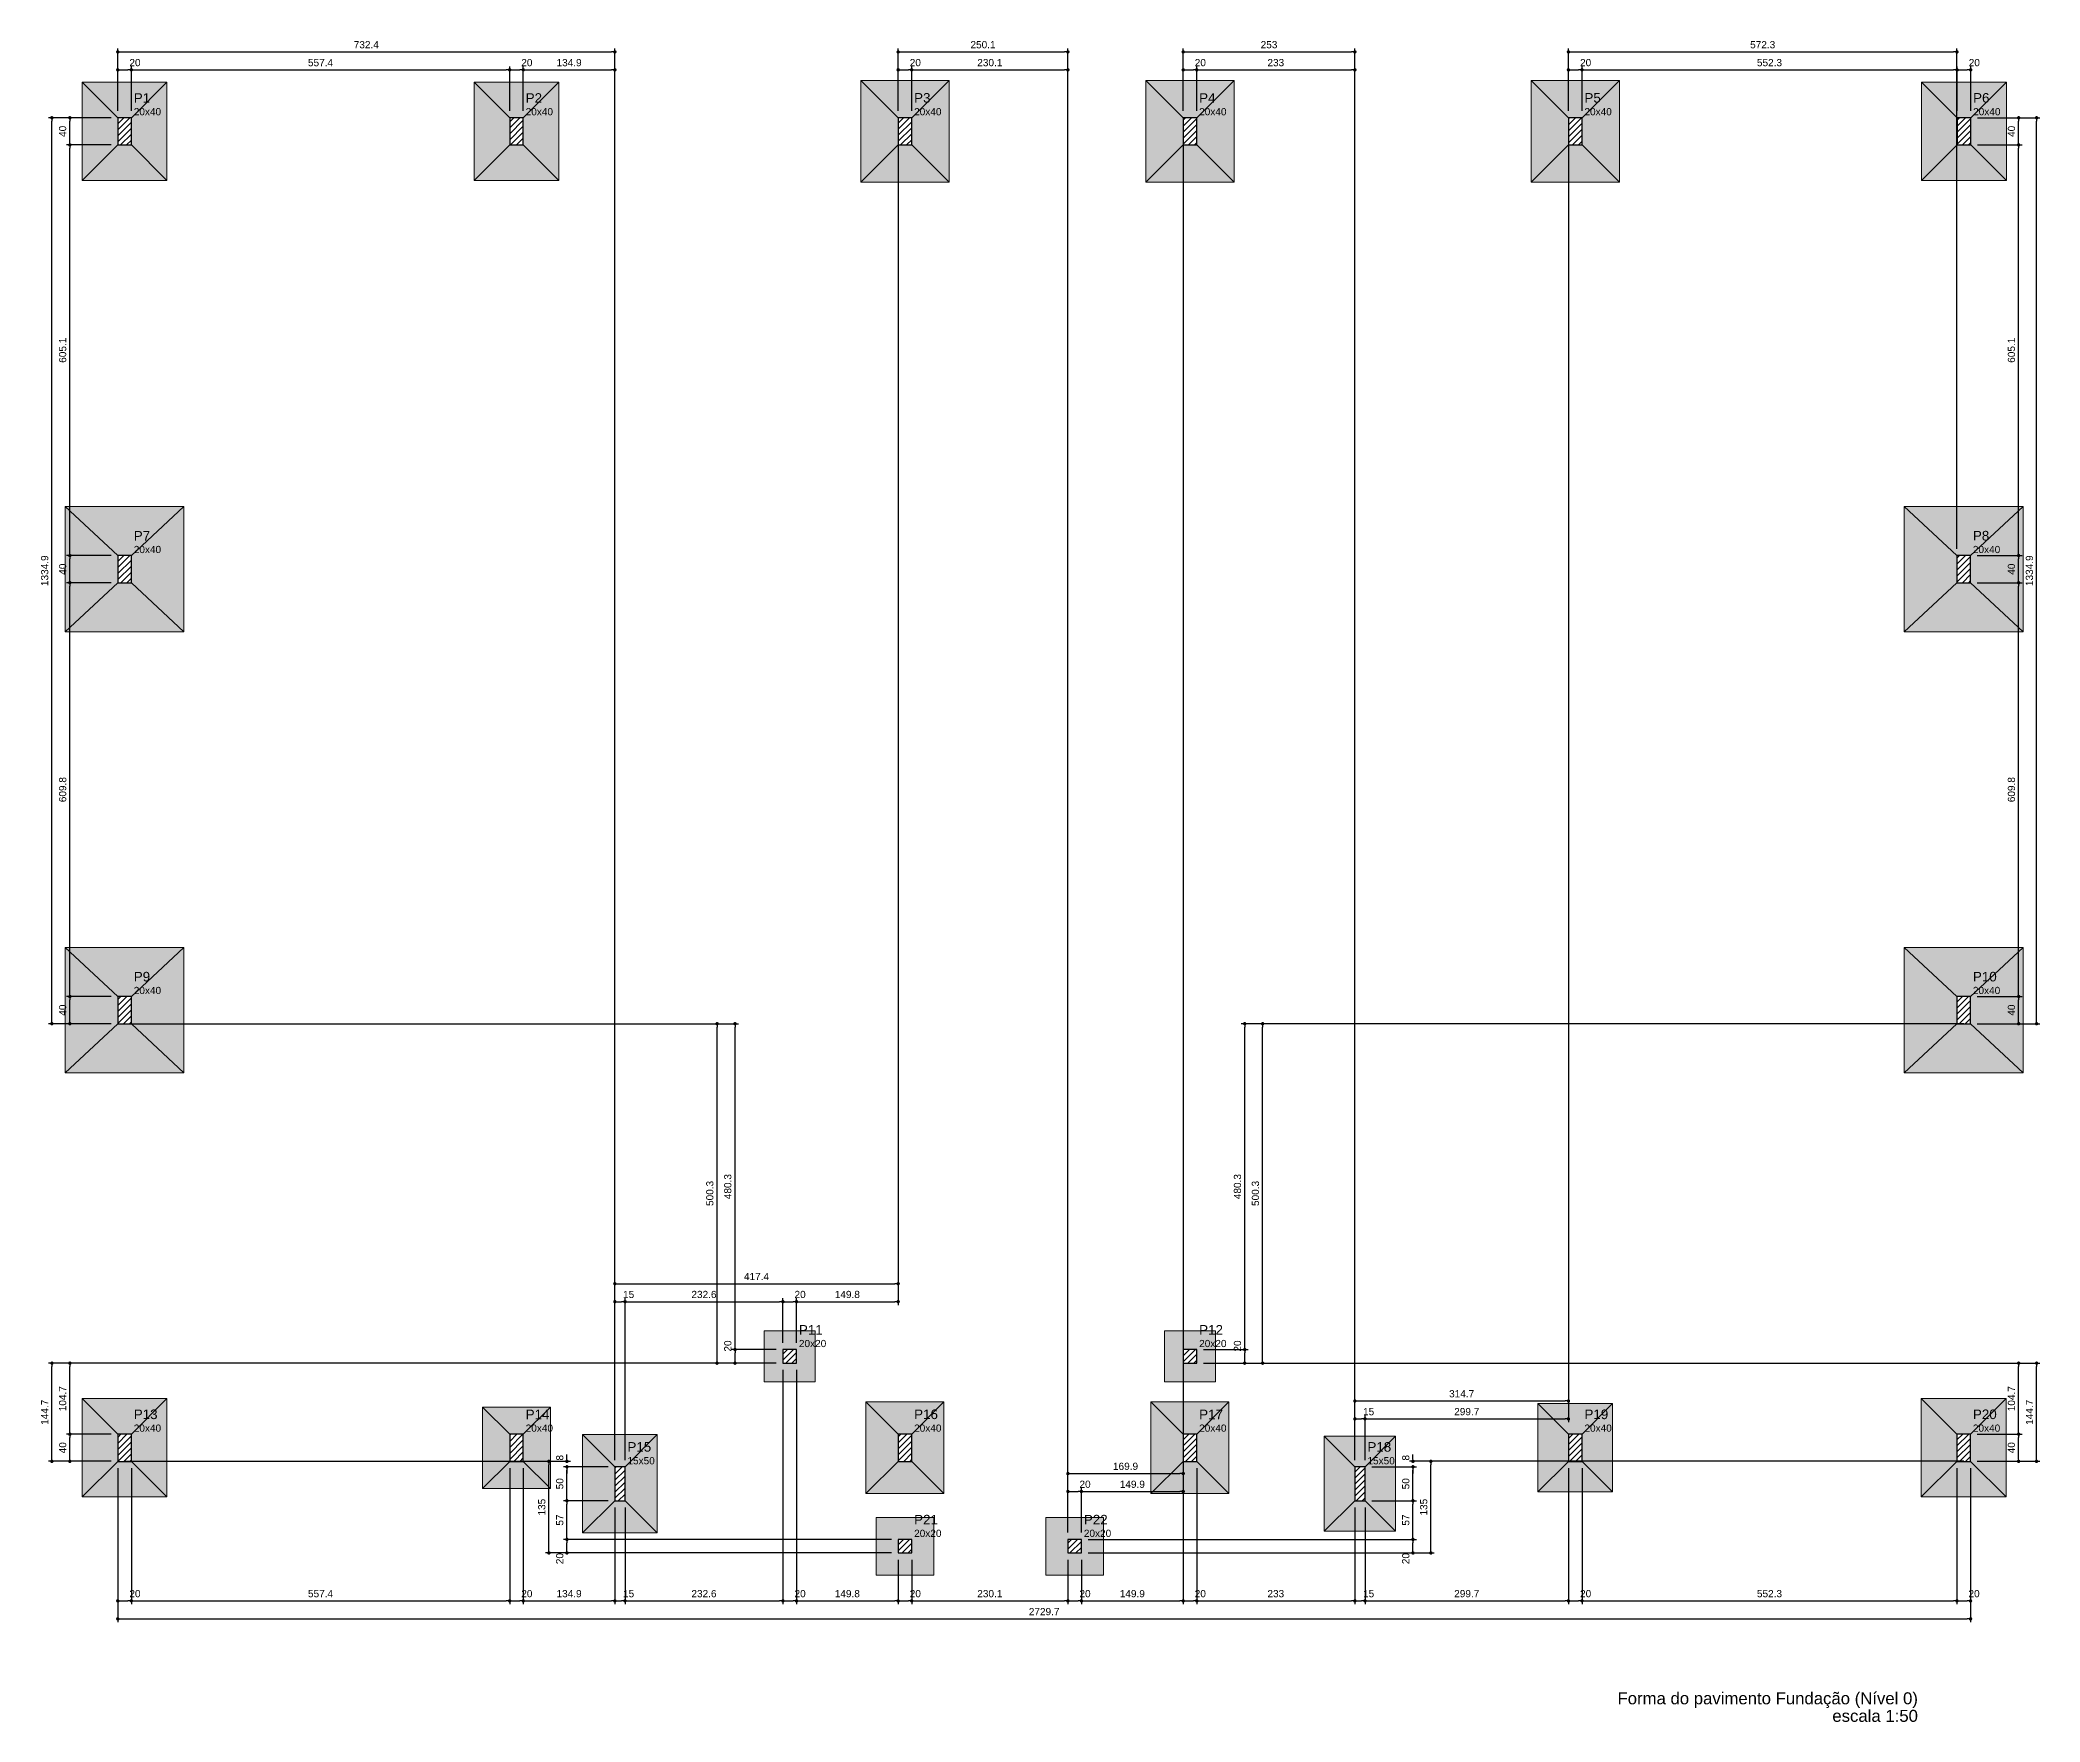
# Model space of a CAD drawing. Header units: millimetres. Extents: x 180 to 11148, y -1598 to 1045.
# Drawn here: x 441.9 to 500.8, y -7.2 to 42.3 of the extents above; entities that cross this region are included whole.
import ezdxf

# ---------------------------------------------------------------- set-up
doc = ezdxf.new("R2010")
doc.units = ezdxf.units.MM
doc.header["$MEASUREMENT"] = 0
for name, color, linetype, lineweight in [('FO-Cotas', 5, 'Continuous', 5), ('FO-Hachura das sapatas', 43, 'Continuous', 5), ('FO-Hachura pilar que passa', 19, 'Continuous', 5), ('FO-Pilares', 4, 'Continuous', 30), ('FO-Seção das fundações', 9, 'Continuous', 5), ('FO-Textos dos pilares', 7, 'Continuous', 5), ('FO-Títulos', 1, 'Continuous', 20)]:
    doc.layers.add(name, color=color, linetype=linetype, lineweight=lineweight)
doc.styles.add('Arial', font='arial.ttf')
doc.dimstyles.new('UM_50.000000', dxfattribs={"dimtxt": 0.18, "dimasz": 0.1, "dimexe": 0.1, "dimexo": 0.2, "dimgap": 0, "dimtad": 1, "dimtih": 1, "dimtoh": 1, "dimdec": 1, "dimlfac": 50, "dimzin": 0, "dimdsep": 46, "dimtxsty": 'Standard', "dimcen": 0.09, "dimdle": 0.1, "dimadec": 1, "dimazin": 2, "dimtfac": 1, "dimtdec": 4, "dimtofl": 0, "dimtmove": 0, "dimatfit": 3, "dimfxl": 1, "dimtolj": 1, "dimarcsym": 0})
pattern_1 = [(45, (444.17699, 0.45553), (-0.08838835, 0.08838835), [])]

msp = doc.modelspace()

# ---------------------------------------------------------------- texts
at = {"layer": 'FO-Textos dos pilares', "attachment_point": 7, "line_spacing_factor": 0.798, "style": 'Arial'}
for s, insert, char_height, width in [('P1', (444.6476, 40.4942), 0.2824, 0.959481), ('P2', (456.1958, 40.4942), 0.2824, 0.959481), ('P3', (467.6424, 40.4942), 0.2824, 0.959481), ('P4', (476.0412, 40.4942), 0.2824, 0.959481), ('P5', (487.3946, 40.4942), 0.2824, 0.959481), ('P6', (498.8476, 40.4942), 0.2824, 0.959481), ('20x40', (444.6476, 40.1235), 0.2118, 1.596905), ('20x40', (456.1958, 40.1235), 0.2118, 1.596905), ('20x40', (467.6424, 40.1235), 0.2118, 1.596905), ('20x40', (476.0412, 40.1235), 0.2118, 1.596905), ('20x40', (487.3946, 40.1235), 0.2118, 1.596905), ('20x40', (498.8476, 40.1235), 0.2118, 1.596905), ('P7', (444.6476, 27.5914), 0.2824, 0.959481), ('P8', (498.8412, 27.5914), 0.2824, 0.959481), ('20x40', (444.6476, 27.2207), 0.2118, 1.596905), ('20x40', (498.8412, 27.2207), 0.2118, 1.596905), ('P9', (444.6476, 14.5954), 0.2824, 0.959481), ('P10', (498.8412, 14.5954), 0.2824, 1.395261), ('20x40', (444.6476, 14.2247), 0.2118, 1.596905), ('20x40', (498.8412, 14.2247), 0.2118, 1.596905), ('P11', (464.2474, 4.1902), 0.2824, 1.395261), ('P12', (476.0412, 4.1902), 0.2824, 1.395261), ('20x20', (464.2474, 3.8195), 0.2118, 1.596905), ('20x20', (476.0412, 3.8195), 0.2118, 1.596905), ('P13', (444.6476, 1.6968), 0.2824, 1.395261), ('P14', (456.1958, 1.6968), 0.2824, 1.395261), ('P16', (467.6424, 1.6968), 0.2824, 1.395261), ('P17', (476.0412, 1.6968), 0.2824, 1.395261), ('P19', (487.3946, 1.6968), 0.2824, 1.395261), ('P20', (498.8412, 1.6968), 0.2824, 1.395261), ('20x40', (444.6476, 1.3261), 0.2118, 1.596905), ('20x40', (456.1958, 1.3261), 0.2118, 1.596905), ('20x40', (467.6424, 1.3261), 0.2118, 1.596905), ('20x40', (476.0412, 1.3261), 0.2118, 1.596905), ('20x40', (487.3946, 1.3261), 0.2118, 1.596905), ('20x40', (498.8412, 1.3261), 0.2118, 1.596905), ('P15', (459.1946, 0.736), 0.2824, 1.395261), ('P18', (481.0004, 0.736), 0.2824, 1.395261), ('15x50', (459.1946, 0.3653), 0.2118, 1.596905), ('15x50', (481.0004, 0.3653), 0.2118, 1.596905), ('P21', (467.6424, -1.404), 0.2824, 1.395261), ('P22', (472.644, -1.404), 0.2824, 1.395261), ('20x20', (467.6424, -1.7747), 0.2118, 1.596905), ('20x20', (472.644, -1.7747), 0.2118, 1.596905)]:
    msp.add_mtext(s, dxfattribs=dict(at, insert=insert, char_height=char_height, width=width))
at = {"layer": 'FO-Títulos', "char_height": 0.353, "attachment_point": 9, "line_spacing_factor": 0.798, "style": 'Arial'}
for s, insert, width in [('Forma do pavimento Fundação (Nível 0)', (497.221, -6.8134), 17.753606), ('escala 1:50', (497.2212, -7.2265), 5.062815)]:
    msp.add_mtext(s, dxfattribs=dict(at, insert=insert, width=width))

# ---------------------------------------------------------------- blocks, each defined once
blk = doc.blocks.new('_Dot')
at = {"color": 0, "linetype": 'ByBlock', "lineweight": -2}
blk.add_line((-0.5, 0), (-1, 0), dxfattribs=at)
at = {"color": 0, "linetype": 'ByBlock', "const_width": 0.5}
blk.add_lwpolyline([(-0.25, 0, 1), (0.25, 0, 1)], format="xyb", close=True, dxfattribs=at)
blk = doc.blocks.new('*D26')
at = {"layer": 'Defpoints', "color": 0, "transparency": 16777216}
for p in [(444.577, 41.465), (444.177, 40.053), (444.577, 40.053)]:
    blk.add_point(p, dxfattribs=at)
at = {"layer": 'FO-Cotas', "color": 0, "lineweight": -2, "transparency": 16777216}
for p, q in [((444.177, 40.253), (444.177, 41.565)), ((444.277, 41.465), (444.477, 41.465)), ((444.577, 40.253), (444.577, 41.565))]:
    blk.add_line(p, q, dxfattribs=at)
at = {"layer": 'FO-Cotas', "color": 0, "lineweight": -2, "transparency": 16777216, "xscale": 0.1000000014901161, "yscale": 0.1000000014901161, "zscale": 0.1000000014901161, "rotation": 180}
blk.add_blockref('_Dot', (444.177, 41.465), dxfattribs=at)
at = {"layer": 'FO-Cotas', "color": 0, "lineweight": -2, "transparency": 16777216, "xscale": 0.1000000014901161, "yscale": 0.1000000014901161, "zscale": 0.1000000014901161}
blk.add_blockref('_Dot', (444.577, 41.465), dxfattribs=at)
at = {"layer": 'FO-Cotas', "transparency": 16777216, "insert": (444.683, 41.677), "char_height": 0.2118, "attachment_point": 5, "rotation": 0.00573, "style": 'Arial'}
blk.add_mtext('\\A1;20', dxfattribs=at)
blk = doc.blocks.new('*D27')
at = {"layer": 'Defpoints', "color": 0, "transparency": 16777216}
for p in [(455.725, 41.465), (444.577, 40.053), (455.725, 40.053)]:
    blk.add_point(p, dxfattribs=at)
at = {"layer": 'FO-Cotas', "color": 0, "lineweight": -2, "transparency": 16777216}
for p, q in [((444.577, 40.253), (444.577, 41.565)), ((444.677, 41.465), (455.625, 41.465)), ((455.725, 40.253), (455.725, 41.565))]:
    blk.add_line(p, q, dxfattribs=at)
at = {"layer": 'FO-Cotas', "color": 0, "lineweight": -2, "transparency": 16777216, "xscale": 0.1000000014901161, "yscale": 0.1000000014901161, "zscale": 0.1000000014901161, "rotation": 180}
blk.add_blockref('_Dot', (444.577, 41.465), dxfattribs=at)
at = {"layer": 'FO-Cotas', "color": 0, "lineweight": -2, "transparency": 16777216, "xscale": 0.1000000014901161, "yscale": 0.1000000014901161, "zscale": 0.1000000014901161}
blk.add_blockref('_Dot', (455.725, 41.465), dxfattribs=at)
at = {"layer": 'FO-Cotas', "transparency": 16777216, "insert": (450.151, 41.677), "char_height": 0.2118, "attachment_point": 5, "rotation": 0.00573, "style": 'Arial'}
blk.add_mtext('\\A1;557.4', dxfattribs=at)
blk = doc.blocks.new('*D28')
at = {"layer": 'Defpoints', "color": 0, "transparency": 16777216}
for p in [(456.125, 41.465), (455.725, 40.053), (456.125, 40.053)]:
    blk.add_point(p, dxfattribs=at)
at = {"layer": 'FO-Cotas', "color": 0, "lineweight": -2, "transparency": 16777216}
for p, q in [((455.725, 40.253), (455.725, 41.565)), ((455.825, 41.465), (456.025, 41.465)), ((456.125, 40.253), (456.125, 41.565))]:
    blk.add_line(p, q, dxfattribs=at)
at = {"layer": 'FO-Cotas', "color": 0, "lineweight": -2, "transparency": 16777216, "xscale": 0.1000000014901161, "yscale": 0.1000000014901161, "zscale": 0.1000000014901161, "rotation": 180}
blk.add_blockref('_Dot', (455.725, 41.465), dxfattribs=at)
at = {"layer": 'FO-Cotas', "color": 0, "lineweight": -2, "transparency": 16777216, "xscale": 0.1000000014901161, "yscale": 0.1000000014901161, "zscale": 0.1000000014901161}
blk.add_blockref('_Dot', (456.125, 41.465), dxfattribs=at)
at = {"layer": 'FO-Cotas', "transparency": 16777216, "insert": (456.231, 41.677), "char_height": 0.2118, "attachment_point": 5, "rotation": 0.00573, "style": 'Arial'}
blk.add_mtext('\\A1;20', dxfattribs=at)
blk = doc.blocks.new('*D29')
at = {"layer": 'Defpoints', "color": 0, "transparency": 16777216}
for p in [(458.824, 41.465), (456.125, 40.053), (458.824, 0.295)]:
    blk.add_point(p, dxfattribs=at)
at = {"layer": 'FO-Cotas', "color": 0, "lineweight": -2, "transparency": 16777216}
for p, q in [((456.125, 40.253), (456.125, 41.565)), ((456.225, 41.465), (458.724, 41.465)), ((458.824, 0.495), (458.824, 41.565))]:
    blk.add_line(p, q, dxfattribs=at)
at = {"layer": 'FO-Cotas', "color": 0, "lineweight": -2, "transparency": 16777216, "xscale": 0.1000000014901161, "yscale": 0.1000000014901161, "zscale": 0.1000000014901161, "rotation": 180}
blk.add_blockref('_Dot', (456.125, 41.465), dxfattribs=at)
at = {"layer": 'FO-Cotas', "color": 0, "lineweight": -2, "transparency": 16777216, "xscale": 0.1000000014901161, "yscale": 0.1000000014901161, "zscale": 0.1000000014901161}
blk.add_blockref('_Dot', (458.824, 41.465), dxfattribs=at)
at = {"layer": 'FO-Cotas', "transparency": 16777216, "insert": (457.475, 41.677), "char_height": 0.2118, "attachment_point": 5, "rotation": 0.00573, "style": 'Arial'}
blk.add_mtext('\\A1;134.9', dxfattribs=at)
blk = doc.blocks.new('*D30')
at = {"layer": 'Defpoints', "color": 0, "transparency": 16777216}
for p in [(459.124, 5.161), (458.824, 0.295), (459.124, 0.295)]:
    blk.add_point(p, dxfattribs=at)
at = {"layer": 'FO-Cotas', "color": 0, "lineweight": -2, "transparency": 16777216}
for p, q in [((458.824, 0.495), (458.824, 5.261)), ((458.924, 5.161), (459.024, 5.161)), ((459.124, 0.495), (459.124, 5.261))]:
    blk.add_line(p, q, dxfattribs=at)
at = {"layer": 'FO-Cotas', "color": 0, "lineweight": -2, "transparency": 16777216, "xscale": 0.1000000014901161, "yscale": 0.1000000014901161, "zscale": 0.1000000014901161, "rotation": 180}
blk.add_blockref('_Dot', (458.824, 5.161), dxfattribs=at)
at = {"layer": 'FO-Cotas', "color": 0, "lineweight": -2, "transparency": 16777216, "xscale": 0.1000000014901161, "yscale": 0.1000000014901161, "zscale": 0.1000000014901161}
blk.add_blockref('_Dot', (459.124, 5.161), dxfattribs=at)
at = {"layer": 'FO-Cotas', "transparency": 16777216, "insert": (459.23, 5.373), "char_height": 0.2118, "attachment_point": 5, "rotation": 0.00573, "style": 'Arial'}
blk.add_mtext('\\A1;15', dxfattribs=at)
blk = doc.blocks.new('*D31')
at = {"layer": 'Defpoints', "color": 0, "transparency": 16777216}
for p in [(463.777, 5.161), (463.777, 3.749), (459.124, 0.295)]:
    blk.add_point(p, dxfattribs=at)
at = {"layer": 'FO-Cotas', "color": 0, "lineweight": -2, "transparency": 16777216}
for p, q in [((459.124, 0.495), (459.124, 5.261)), ((459.224, 5.161), (463.677, 5.161)), ((463.777, 3.949), (463.777, 5.261))]:
    blk.add_line(p, q, dxfattribs=at)
at = {"layer": 'FO-Cotas', "color": 0, "lineweight": -2, "transparency": 16777216, "xscale": 0.1000000014901161, "yscale": 0.1000000014901161, "zscale": 0.1000000014901161, "rotation": 180}
blk.add_blockref('_Dot', (459.124, 5.161), dxfattribs=at)
at = {"layer": 'FO-Cotas', "color": 0, "lineweight": -2, "transparency": 16777216, "xscale": 0.1000000014901161, "yscale": 0.1000000014901161, "zscale": 0.1000000014901161}
blk.add_blockref('_Dot', (463.777, 5.161), dxfattribs=at)
at = {"layer": 'FO-Cotas', "transparency": 16777216, "insert": (461.45, 5.373), "char_height": 0.2118, "attachment_point": 5, "rotation": 0.00573, "style": 'Arial'}
blk.add_mtext('\\A1;232.6', dxfattribs=at)
blk = doc.blocks.new('*D32')
at = {"layer": 'Defpoints', "color": 0, "transparency": 16777216}
for p in [(464.177, 5.161), (463.777, 3.749), (464.177, 3.749)]:
    blk.add_point(p, dxfattribs=at)
at = {"layer": 'FO-Cotas', "color": 0, "lineweight": -2, "transparency": 16777216}
for p, q in [((463.777, 3.949), (463.777, 5.261)), ((463.877, 5.161), (464.077, 5.161)), ((464.177, 3.949), (464.177, 5.261))]:
    blk.add_line(p, q, dxfattribs=at)
at = {"layer": 'FO-Cotas', "color": 0, "lineweight": -2, "transparency": 16777216, "xscale": 0.1000000014901161, "yscale": 0.1000000014901161, "zscale": 0.1000000014901161, "rotation": 180}
blk.add_blockref('_Dot', (463.777, 5.161), dxfattribs=at)
at = {"layer": 'FO-Cotas', "color": 0, "lineweight": -2, "transparency": 16777216, "xscale": 0.1000000014901161, "yscale": 0.1000000014901161, "zscale": 0.1000000014901161}
blk.add_blockref('_Dot', (464.177, 5.161), dxfattribs=at)
at = {"layer": 'FO-Cotas', "transparency": 16777216, "insert": (464.283, 5.373), "char_height": 0.2118, "attachment_point": 5, "rotation": 0.00573, "style": 'Arial'}
blk.add_mtext('\\A1;20', dxfattribs=at)
blk = doc.blocks.new('*D33')
at = {"layer": 'Defpoints', "color": 0, "transparency": 16777216}
for p in [(467.172, 40.053), (467.172, 5.161), (464.177, 3.749)]:
    blk.add_point(p, dxfattribs=at)
at = {"layer": 'FO-Cotas', "color": 0, "lineweight": -2, "transparency": 16777216}
for p, q in [((467.172, 39.853), (467.172, 5.061)), ((464.177, 3.949), (464.177, 5.261)), ((464.277, 5.161), (467.072, 5.161))]:
    blk.add_line(p, q, dxfattribs=at)
at = {"layer": 'FO-Cotas', "color": 0, "lineweight": -2, "transparency": 16777216, "xscale": 0.1000000014901161, "yscale": 0.1000000014901161, "zscale": 0.1000000014901161, "rotation": 180}
blk.add_blockref('_Dot', (464.177, 5.161), dxfattribs=at)
at = {"layer": 'FO-Cotas', "color": 0, "lineweight": -2, "transparency": 16777216, "xscale": 0.1000000014901161, "yscale": 0.1000000014901161, "zscale": 0.1000000014901161}
blk.add_blockref('_Dot', (467.172, 5.161), dxfattribs=at)
at = {"layer": 'FO-Cotas', "transparency": 16777216, "insert": (465.674, 5.373), "char_height": 0.2118, "attachment_point": 5, "rotation": 0.00573, "style": 'Arial'}
blk.add_mtext('\\A1;149.8', dxfattribs=at)
blk = doc.blocks.new('*D34')
at = {"layer": 'Defpoints', "color": 0, "transparency": 16777216}
for p in [(467.572, 41.465), (467.172, 40.053), (467.572, 40.053)]:
    blk.add_point(p, dxfattribs=at)
at = {"layer": 'FO-Cotas', "color": 0, "lineweight": -2, "transparency": 16777216}
for p, q in [((467.172, 40.253), (467.172, 41.565)), ((467.272, 41.465), (467.472, 41.465)), ((467.572, 40.253), (467.572, 41.565))]:
    blk.add_line(p, q, dxfattribs=at)
at = {"layer": 'FO-Cotas', "color": 0, "lineweight": -2, "transparency": 16777216, "xscale": 0.1000000014901161, "yscale": 0.1000000014901161, "zscale": 0.1000000014901161, "rotation": 180}
blk.add_blockref('_Dot', (467.172, 41.465), dxfattribs=at)
at = {"layer": 'FO-Cotas', "color": 0, "lineweight": -2, "transparency": 16777216, "xscale": 0.1000000014901161, "yscale": 0.1000000014901161, "zscale": 0.1000000014901161}
blk.add_blockref('_Dot', (467.572, 41.465), dxfattribs=at)
at = {"layer": 'FO-Cotas', "transparency": 16777216, "insert": (467.678, 41.677), "char_height": 0.2118, "attachment_point": 5, "rotation": 0.00573, "style": 'Arial'}
blk.add_mtext('\\A1;20', dxfattribs=at)
blk = doc.blocks.new('*D35')
at = {"layer": 'Defpoints', "color": 0, "transparency": 16777216}
for p in [(472.173, 41.465), (467.572, 40.053), (472.173, -1.845)]:
    blk.add_point(p, dxfattribs=at)
at = {"layer": 'FO-Cotas', "color": 0, "lineweight": -2, "transparency": 16777216}
for p, q in [((467.572, 40.253), (467.572, 41.565)), ((467.672, 41.465), (472.073, 41.465)), ((472.173, -1.645), (472.173, 41.565))]:
    blk.add_line(p, q, dxfattribs=at)
at = {"layer": 'FO-Cotas', "color": 0, "lineweight": -2, "transparency": 16777216, "xscale": 0.1000000014901161, "yscale": 0.1000000014901161, "zscale": 0.1000000014901161, "rotation": 180}
blk.add_blockref('_Dot', (467.572, 41.465), dxfattribs=at)
at = {"layer": 'FO-Cotas', "color": 0, "lineweight": -2, "transparency": 16777216, "xscale": 0.1000000014901161, "yscale": 0.1000000014901161, "zscale": 0.1000000014901161}
blk.add_blockref('_Dot', (472.173, 41.465), dxfattribs=at)
at = {"layer": 'FO-Cotas', "transparency": 16777216, "insert": (469.873, 41.677), "char_height": 0.2118, "attachment_point": 5, "rotation": 0.00573, "style": 'Arial'}
blk.add_mtext('\\A1;230.1', dxfattribs=at)
blk = doc.blocks.new('*D36')
at = {"layer": 'Defpoints', "color": 0, "transparency": 16777216}
for p in [(472.573, -0.433), (472.173, -1.845), (472.573, -1.845)]:
    blk.add_point(p, dxfattribs=at)
at = {"layer": 'FO-Cotas', "color": 0, "lineweight": -2, "transparency": 16777216}
for p, q in [((472.173, -1.645), (472.173, -0.333)), ((472.273, -0.433), (472.473, -0.433)), ((472.573, -1.645), (472.573, -0.333))]:
    blk.add_line(p, q, dxfattribs=at)
at = {"layer": 'FO-Cotas', "color": 0, "lineweight": -2, "transparency": 16777216, "xscale": 0.1000000014901161, "yscale": 0.1000000014901161, "zscale": 0.1000000014901161, "rotation": 180}
blk.add_blockref('_Dot', (472.173, -0.433), dxfattribs=at)
at = {"layer": 'FO-Cotas', "color": 0, "lineweight": -2, "transparency": 16777216, "xscale": 0.1000000014901161, "yscale": 0.1000000014901161, "zscale": 0.1000000014901161}
blk.add_blockref('_Dot', (472.573, -0.433), dxfattribs=at)
at = {"layer": 'FO-Cotas', "transparency": 16777216, "insert": (472.679, -0.221), "char_height": 0.2118, "attachment_point": 5, "rotation": 0.00573, "style": 'Arial'}
blk.add_mtext('\\A1;20', dxfattribs=at)
blk = doc.blocks.new('*D37')
at = {"layer": 'Defpoints', "color": 0, "transparency": 16777216}
for p in [(475.571, 40.053), (475.571, -0.433), (472.573, -1.845)]:
    blk.add_point(p, dxfattribs=at)
at = {"layer": 'FO-Cotas', "color": 0, "lineweight": -2, "transparency": 16777216}
for p, q in [((475.571, 39.853), (475.571, -0.533)), ((472.573, -1.645), (472.573, -0.333)), ((472.673, -0.433), (475.471, -0.433))]:
    blk.add_line(p, q, dxfattribs=at)
at = {"layer": 'FO-Cotas', "color": 0, "lineweight": -2, "transparency": 16777216, "xscale": 0.1000000014901161, "yscale": 0.1000000014901161, "zscale": 0.1000000014901161, "rotation": 180}
blk.add_blockref('_Dot', (472.573, -0.433), dxfattribs=at)
at = {"layer": 'FO-Cotas', "color": 0, "lineweight": -2, "transparency": 16777216, "xscale": 0.1000000014901161, "yscale": 0.1000000014901161, "zscale": 0.1000000014901161}
blk.add_blockref('_Dot', (475.571, -0.433), dxfattribs=at)
at = {"layer": 'FO-Cotas', "transparency": 16777216, "insert": (474.072, -0.221), "char_height": 0.2118, "attachment_point": 5, "rotation": 0.00573, "style": 'Arial'}
blk.add_mtext('\\A1;149.9', dxfattribs=at)
blk = doc.blocks.new('*D38')
at = {"layer": 'Defpoints', "color": 0, "transparency": 16777216}
for p in [(475.971, 41.465), (475.571, 40.053), (475.971, 40.053)]:
    blk.add_point(p, dxfattribs=at)
at = {"layer": 'FO-Cotas', "color": 0, "lineweight": -2, "transparency": 16777216}
for p, q in [((475.571, 40.253), (475.571, 41.565)), ((475.671, 41.465), (475.871, 41.465)), ((475.971, 40.253), (475.971, 41.565))]:
    blk.add_line(p, q, dxfattribs=at)
at = {"layer": 'FO-Cotas', "color": 0, "lineweight": -2, "transparency": 16777216, "xscale": 0.1000000014901161, "yscale": 0.1000000014901161, "zscale": 0.1000000014901161, "rotation": 180}
blk.add_blockref('_Dot', (475.571, 41.465), dxfattribs=at)
at = {"layer": 'FO-Cotas', "color": 0, "lineweight": -2, "transparency": 16777216, "xscale": 0.1000000014901161, "yscale": 0.1000000014901161, "zscale": 0.1000000014901161}
blk.add_blockref('_Dot', (475.971, 41.465), dxfattribs=at)
at = {"layer": 'FO-Cotas', "transparency": 16777216, "insert": (476.076, 41.677), "char_height": 0.2118, "attachment_point": 5, "rotation": 0.00573, "style": 'Arial'}
blk.add_mtext('\\A1;20', dxfattribs=at)
blk = doc.blocks.new('*D39')
at = {"layer": 'Defpoints', "color": 0, "transparency": 16777216}
for p in [(480.63, 41.465), (475.971, 40.053), (480.63, 0.295)]:
    blk.add_point(p, dxfattribs=at)
at = {"layer": 'FO-Cotas', "color": 0, "lineweight": -2, "transparency": 16777216}
for p, q in [((475.971, 40.253), (475.971, 41.565)), ((476.071, 41.465), (480.53, 41.465)), ((480.63, 0.495), (480.63, 41.565))]:
    blk.add_line(p, q, dxfattribs=at)
at = {"layer": 'FO-Cotas', "color": 0, "lineweight": -2, "transparency": 16777216, "xscale": 0.1000000014901161, "yscale": 0.1000000014901161, "zscale": 0.1000000014901161, "rotation": 180}
blk.add_blockref('_Dot', (475.971, 41.465), dxfattribs=at)
at = {"layer": 'FO-Cotas', "color": 0, "lineweight": -2, "transparency": 16777216, "xscale": 0.1000000014901161, "yscale": 0.1000000014901161, "zscale": 0.1000000014901161}
blk.add_blockref('_Dot', (480.63, 41.465), dxfattribs=at)
at = {"layer": 'FO-Cotas', "transparency": 16777216, "insert": (478.3, 41.677), "char_height": 0.2118, "attachment_point": 5, "rotation": 0.00573, "style": 'Arial'}
blk.add_mtext('\\A1;233', dxfattribs=at)
blk = doc.blocks.new('*D40')
at = {"layer": 'Defpoints', "color": 0, "transparency": 16777216}
for p in [(480.93, 1.707), (480.63, 0.295), (480.93, 0.295)]:
    blk.add_point(p, dxfattribs=at)
at = {"layer": 'FO-Cotas', "color": 0, "lineweight": -2, "transparency": 16777216}
for p, q in [((480.63, 0.495), (480.63, 1.807)), ((480.93, 0.495), (480.93, 1.807)), ((480.73, 1.707), (480.83, 1.707))]:
    blk.add_line(p, q, dxfattribs=at)
at = {"layer": 'FO-Cotas', "color": 0, "lineweight": -2, "transparency": 16777216, "xscale": 0.1000000014901161, "yscale": 0.1000000014901161, "zscale": 0.1000000014901161, "rotation": 180}
blk.add_blockref('_Dot', (480.63, 1.707), dxfattribs=at)
at = {"layer": 'FO-Cotas', "color": 0, "lineweight": -2, "transparency": 16777216, "xscale": 0.1000000014901161, "yscale": 0.1000000014901161, "zscale": 0.1000000014901161}
blk.add_blockref('_Dot', (480.93, 1.707), dxfattribs=at)
at = {"layer": 'FO-Cotas', "transparency": 16777216, "insert": (481.036, 1.919), "char_height": 0.2118, "attachment_point": 5, "rotation": 0.00573, "style": 'Arial'}
blk.add_mtext('\\A1;15', dxfattribs=at)
blk = doc.blocks.new('*D41')
at = {"layer": 'Defpoints', "color": 0, "transparency": 16777216}
for p in [(486.924, 40.053), (486.924, 1.707), (480.93, 0.295)]:
    blk.add_point(p, dxfattribs=at)
at = {"layer": 'FO-Cotas', "color": 0, "lineweight": -2, "transparency": 16777216}
for p, q in [((486.924, 39.853), (486.924, 1.607)), ((480.93, 0.495), (480.93, 1.807)), ((481.03, 1.707), (486.824, 1.707))]:
    blk.add_line(p, q, dxfattribs=at)
at = {"layer": 'FO-Cotas', "color": 0, "lineweight": -2, "transparency": 16777216, "xscale": 0.1000000014901161, "yscale": 0.1000000014901161, "zscale": 0.1000000014901161, "rotation": 180}
blk.add_blockref('_Dot', (480.93, 1.707), dxfattribs=at)
at = {"layer": 'FO-Cotas', "color": 0, "lineweight": -2, "transparency": 16777216, "xscale": 0.1000000014901161, "yscale": 0.1000000014901161, "zscale": 0.1000000014901161}
blk.add_blockref('_Dot', (486.924, 1.707), dxfattribs=at)
at = {"layer": 'FO-Cotas', "transparency": 16777216, "insert": (483.927, 1.919), "char_height": 0.2118, "attachment_point": 5, "rotation": 0.00573, "style": 'Arial'}
blk.add_mtext('\\A1;299.7', dxfattribs=at)
blk = doc.blocks.new('*D42')
at = {"layer": 'Defpoints', "color": 0, "transparency": 16777216}
for p in [(487.324, 41.465), (486.924, 40.053), (487.324, 40.053)]:
    blk.add_point(p, dxfattribs=at)
at = {"layer": 'FO-Cotas', "color": 0, "lineweight": -2, "transparency": 16777216}
for p, q in [((486.924, 40.253), (486.924, 41.565)), ((487.024, 41.465), (487.224, 41.465)), ((487.324, 40.253), (487.324, 41.565))]:
    blk.add_line(p, q, dxfattribs=at)
at = {"layer": 'FO-Cotas', "color": 0, "lineweight": -2, "transparency": 16777216, "xscale": 0.1000000014901161, "yscale": 0.1000000014901161, "zscale": 0.1000000014901161, "rotation": 180}
blk.add_blockref('_Dot', (486.924, 41.465), dxfattribs=at)
at = {"layer": 'FO-Cotas', "color": 0, "lineweight": -2, "transparency": 16777216, "xscale": 0.1000000014901161, "yscale": 0.1000000014901161, "zscale": 0.1000000014901161}
blk.add_blockref('_Dot', (487.324, 41.465), dxfattribs=at)
at = {"layer": 'FO-Cotas', "transparency": 16777216, "insert": (487.43, 41.677), "char_height": 0.2118, "attachment_point": 5, "rotation": 0.00573, "style": 'Arial'}
blk.add_mtext('\\A1;20', dxfattribs=at)
blk = doc.blocks.new('*D43')
at = {"layer": 'Defpoints', "color": 0, "transparency": 16777216}
for p in [(498.371, 41.465), (487.324, 40.053), (498.371, 27.15)]:
    blk.add_point(p, dxfattribs=at)
at = {"layer": 'FO-Cotas', "color": 0, "lineweight": -2, "transparency": 16777216}
for p, q in [((487.324, 40.253), (487.324, 41.565)), ((487.424, 41.465), (498.271, 41.465)), ((498.371, 27.35), (498.371, 41.565))]:
    blk.add_line(p, q, dxfattribs=at)
at = {"layer": 'FO-Cotas', "color": 0, "lineweight": -2, "transparency": 16777216, "xscale": 0.1000000014901161, "yscale": 0.1000000014901161, "zscale": 0.1000000014901161, "rotation": 180}
blk.add_blockref('_Dot', (487.324, 41.465), dxfattribs=at)
at = {"layer": 'FO-Cotas', "color": 0, "lineweight": -2, "transparency": 16777216, "xscale": 0.1000000014901161, "yscale": 0.1000000014901161, "zscale": 0.1000000014901161}
blk.add_blockref('_Dot', (498.371, 41.465), dxfattribs=at)
at = {"layer": 'FO-Cotas', "transparency": 16777216, "insert": (492.847, 41.677), "char_height": 0.2118, "attachment_point": 5, "rotation": 0.00573, "style": 'Arial'}
blk.add_mtext('\\A1;552.3', dxfattribs=at)
blk = doc.blocks.new('*D44')
at = {"layer": 'Defpoints', "color": 0, "transparency": 16777216}
for p in [(498.777, 41.465), (498.377, 40.053), (498.777, 40.053)]:
    blk.add_point(p, dxfattribs=at)
at = {"layer": 'FO-Cotas', "color": 0, "lineweight": -2, "transparency": 16777216}
for p, q in [((498.377, 40.253), (498.377, 41.565)), ((498.477, 41.465), (498.677, 41.465)), ((498.777, 40.253), (498.777, 41.565))]:
    blk.add_line(p, q, dxfattribs=at)
at = {"layer": 'FO-Cotas', "color": 0, "lineweight": -2, "transparency": 16777216, "xscale": 0.1000000014901161, "yscale": 0.1000000014901161, "zscale": 0.1000000014901161, "rotation": 180}
blk.add_blockref('_Dot', (498.377, 41.465), dxfattribs=at)
at = {"layer": 'FO-Cotas', "color": 0, "lineweight": -2, "transparency": 16777216, "xscale": 0.1000000014901161, "yscale": 0.1000000014901161, "zscale": 0.1000000014901161}
blk.add_blockref('_Dot', (498.777, 41.465), dxfattribs=at)
at = {"layer": 'FO-Cotas', "transparency": 16777216, "insert": (498.883, 41.677), "char_height": 0.2118, "attachment_point": 5, "rotation": 0.00573, "style": 'Arial'}
blk.add_mtext('\\A1;20', dxfattribs=at)
blk = doc.blocks.new('*D45')
at = {"layer": 'Defpoints', "color": 0, "transparency": 16777216}
for p in [(458.824, 41.994), (444.177, 40.053), (458.824, 0.295)]:
    blk.add_point(p, dxfattribs=at)
at = {"layer": 'FO-Cotas', "color": 0, "lineweight": -2, "transparency": 16777216}
for p, q in [((444.177, 40.253), (444.177, 42.094)), ((444.277, 41.994), (458.724, 41.994)), ((458.824, 0.495), (458.824, 42.094))]:
    blk.add_line(p, q, dxfattribs=at)
at = {"layer": 'FO-Cotas', "color": 0, "lineweight": -2, "transparency": 16777216, "xscale": 0.1000000014901161, "yscale": 0.1000000014901161, "zscale": 0.1000000014901161, "rotation": 180}
blk.add_blockref('_Dot', (444.177, 41.994), dxfattribs=at)
at = {"layer": 'FO-Cotas', "color": 0, "lineweight": -2, "transparency": 16777216, "xscale": 0.1000000014901161, "yscale": 0.1000000014901161, "zscale": 0.1000000014901161}
blk.add_blockref('_Dot', (458.824, 41.994), dxfattribs=at)
at = {"layer": 'FO-Cotas', "transparency": 16777216, "insert": (451.5, 42.206), "char_height": 0.2118, "attachment_point": 5, "rotation": 0.00573, "style": 'Arial'}
blk.add_mtext('\\A1;732.4', dxfattribs=at)
blk = doc.blocks.new('*D46')
at = {"layer": 'Defpoints', "color": 0, "transparency": 16777216}
for p in [(467.172, 40.053), (467.172, 5.69), (458.824, 0.295)]:
    blk.add_point(p, dxfattribs=at)
at = {"layer": 'FO-Cotas', "color": 0, "lineweight": -2, "transparency": 16777216}
for p, q in [((467.172, 39.853), (467.172, 5.59)), ((458.824, 0.495), (458.824, 5.79)), ((458.924, 5.69), (467.072, 5.69))]:
    blk.add_line(p, q, dxfattribs=at)
at = {"layer": 'FO-Cotas', "color": 0, "lineweight": -2, "transparency": 16777216, "xscale": 0.1000000014901161, "yscale": 0.1000000014901161, "zscale": 0.1000000014901161, "rotation": 180}
blk.add_blockref('_Dot', (458.824, 5.69), dxfattribs=at)
at = {"layer": 'FO-Cotas', "color": 0, "lineweight": -2, "transparency": 16777216, "xscale": 0.1000000014901161, "yscale": 0.1000000014901161, "zscale": 0.1000000014901161}
blk.add_blockref('_Dot', (467.172, 5.69), dxfattribs=at)
at = {"layer": 'FO-Cotas', "transparency": 16777216, "insert": (462.998, 5.902), "char_height": 0.2118, "attachment_point": 5, "rotation": 0.00573, "style": 'Arial'}
blk.add_mtext('\\A1;417.4', dxfattribs=at)
blk = doc.blocks.new('*D47')
at = {"layer": 'Defpoints', "color": 0, "transparency": 16777216}
for p in [(472.173, 41.994), (467.172, 40.053), (472.173, -1.845)]:
    blk.add_point(p, dxfattribs=at)
at = {"layer": 'FO-Cotas', "color": 0, "lineweight": -2, "transparency": 16777216}
for p, q in [((467.172, 40.253), (467.172, 42.094)), ((467.272, 41.994), (472.073, 41.994)), ((472.173, -1.645), (472.173, 42.094))]:
    blk.add_line(p, q, dxfattribs=at)
at = {"layer": 'FO-Cotas', "color": 0, "lineweight": -2, "transparency": 16777216, "xscale": 0.1000000014901161, "yscale": 0.1000000014901161, "zscale": 0.1000000014901161, "rotation": 180}
blk.add_blockref('_Dot', (467.172, 41.994), dxfattribs=at)
at = {"layer": 'FO-Cotas', "color": 0, "lineweight": -2, "transparency": 16777216, "xscale": 0.1000000014901161, "yscale": 0.1000000014901161, "zscale": 0.1000000014901161}
blk.add_blockref('_Dot', (472.173, 41.994), dxfattribs=at)
at = {"layer": 'FO-Cotas', "transparency": 16777216, "insert": (469.673, 42.206), "char_height": 0.2118, "attachment_point": 5, "rotation": 0.00573, "style": 'Arial'}
blk.add_mtext('\\A1;250.1', dxfattribs=at)
blk = doc.blocks.new('*D48')
at = {"layer": 'Defpoints', "color": 0, "transparency": 16777216}
for p in [(475.571, 40.053), (475.571, 0.096), (472.173, -1.845)]:
    blk.add_point(p, dxfattribs=at)
at = {"layer": 'FO-Cotas', "color": 0, "lineweight": -2, "transparency": 16777216}
for p, q in [((475.571, 39.853), (475.571, -0.004)), ((472.173, -1.645), (472.173, 0.196)), ((472.273, 0.096), (475.471, 0.096))]:
    blk.add_line(p, q, dxfattribs=at)
at = {"layer": 'FO-Cotas', "color": 0, "lineweight": -2, "transparency": 16777216, "xscale": 0.1000000014901161, "yscale": 0.1000000014901161, "zscale": 0.1000000014901161, "rotation": 180}
blk.add_blockref('_Dot', (472.173, 0.096), dxfattribs=at)
at = {"layer": 'FO-Cotas', "color": 0, "lineweight": -2, "transparency": 16777216, "xscale": 0.1000000014901161, "yscale": 0.1000000014901161, "zscale": 0.1000000014901161}
blk.add_blockref('_Dot', (475.571, 0.096), dxfattribs=at)
at = {"layer": 'FO-Cotas', "transparency": 16777216, "insert": (473.872, 0.308), "char_height": 0.2118, "attachment_point": 5, "rotation": 0.00573, "style": 'Arial'}
blk.add_mtext('\\A1;169.9', dxfattribs=at)
blk = doc.blocks.new('*D49')
at = {"layer": 'Defpoints', "color": 0, "transparency": 16777216}
for p in [(480.63, 41.994), (475.571, 40.053), (480.63, 0.295)]:
    blk.add_point(p, dxfattribs=at)
at = {"layer": 'FO-Cotas', "color": 0, "lineweight": -2, "transparency": 16777216}
for p, q in [((475.571, 40.253), (475.571, 42.094)), ((475.671, 41.994), (480.53, 41.994)), ((480.63, 0.495), (480.63, 42.094))]:
    blk.add_line(p, q, dxfattribs=at)
at = {"layer": 'FO-Cotas', "color": 0, "lineweight": -2, "transparency": 16777216, "xscale": 0.1000000014901161, "yscale": 0.1000000014901161, "zscale": 0.1000000014901161, "rotation": 180}
blk.add_blockref('_Dot', (475.571, 41.994), dxfattribs=at)
at = {"layer": 'FO-Cotas', "color": 0, "lineweight": -2, "transparency": 16777216, "xscale": 0.1000000014901161, "yscale": 0.1000000014901161, "zscale": 0.1000000014901161}
blk.add_blockref('_Dot', (480.63, 41.994), dxfattribs=at)
at = {"layer": 'FO-Cotas', "transparency": 16777216, "insert": (478.1, 42.206), "char_height": 0.2118, "attachment_point": 5, "rotation": 0.00573, "style": 'Arial'}
blk.add_mtext('\\A1;253', dxfattribs=at)
blk = doc.blocks.new('*D50')
at = {"layer": 'Defpoints', "color": 0, "transparency": 16777216}
for p in [(486.924, 40.053), (486.924, 2.236), (480.63, 0.295)]:
    blk.add_point(p, dxfattribs=at)
at = {"layer": 'FO-Cotas', "color": 0, "lineweight": -2, "transparency": 16777216}
for p, q in [((486.924, 39.853), (486.924, 2.136)), ((480.63, 0.495), (480.63, 2.336)), ((480.73, 2.236), (486.824, 2.236))]:
    blk.add_line(p, q, dxfattribs=at)
at = {"layer": 'FO-Cotas', "color": 0, "lineweight": -2, "transparency": 16777216, "xscale": 0.1000000014901161, "yscale": 0.1000000014901161, "zscale": 0.1000000014901161, "rotation": 180}
blk.add_blockref('_Dot', (480.63, 2.236), dxfattribs=at)
at = {"layer": 'FO-Cotas', "color": 0, "lineweight": -2, "transparency": 16777216, "xscale": 0.1000000014901161, "yscale": 0.1000000014901161, "zscale": 0.1000000014901161}
blk.add_blockref('_Dot', (486.924, 2.236), dxfattribs=at)
at = {"layer": 'FO-Cotas', "transparency": 16777216, "insert": (483.777, 2.448), "char_height": 0.2118, "attachment_point": 5, "rotation": 0.00573, "style": 'Arial'}
blk.add_mtext('\\A1;314.7', dxfattribs=at)
blk = doc.blocks.new('*D51')
at = {"layer": 'Defpoints', "color": 0, "transparency": 16777216}
for p in [(498.371, 41.994), (486.924, 40.053), (498.371, 27.15)]:
    blk.add_point(p, dxfattribs=at)
at = {"layer": 'FO-Cotas', "color": 0, "lineweight": -2, "transparency": 16777216}
for p, q in [((486.924, 40.253), (486.924, 42.094)), ((487.024, 41.994), (498.271, 41.994)), ((498.371, 27.35), (498.371, 42.094))]:
    blk.add_line(p, q, dxfattribs=at)
at = {"layer": 'FO-Cotas', "color": 0, "lineweight": -2, "transparency": 16777216, "xscale": 0.1000000014901161, "yscale": 0.1000000014901161, "zscale": 0.1000000014901161, "rotation": 180}
blk.add_blockref('_Dot', (486.924, 41.994), dxfattribs=at)
at = {"layer": 'FO-Cotas', "color": 0, "lineweight": -2, "transparency": 16777216, "xscale": 0.1000000014901161, "yscale": 0.1000000014901161, "zscale": 0.1000000014901161}
blk.add_blockref('_Dot', (498.371, 41.994), dxfattribs=at)
at = {"layer": 'FO-Cotas', "transparency": 16777216, "insert": (492.647, 42.206), "char_height": 0.2118, "attachment_point": 5, "rotation": 0.00573, "style": 'Arial'}
blk.add_mtext('\\A1;572.3', dxfattribs=at)
blk = doc.blocks.new('*D52')
at = {"layer": 'Defpoints', "color": 0, "transparency": 16777216}
for p in [(444.177, 0.456), (444.577, 0.456), (444.577, -3.657)]:
    blk.add_point(p, dxfattribs=at)
at = {"layer": 'FO-Cotas', "color": 0, "lineweight": -2, "transparency": 16777216}
for p, q in [((444.177, 0.256), (444.177, -3.757)), ((444.577, 0.256), (444.577, -3.757)), ((444.277, -3.657), (444.477, -3.657))]:
    blk.add_line(p, q, dxfattribs=at)
at = {"layer": 'FO-Cotas', "color": 0, "lineweight": -2, "transparency": 16777216, "xscale": 0.1000000014901161, "yscale": 0.1000000014901161, "zscale": 0.1000000014901161, "rotation": 180}
blk.add_blockref('_Dot', (444.177, -3.657), dxfattribs=at)
at = {"layer": 'FO-Cotas', "color": 0, "lineweight": -2, "transparency": 16777216, "xscale": 0.1000000014901161, "yscale": 0.1000000014901161, "zscale": 0.1000000014901161}
blk.add_blockref('_Dot', (444.577, -3.657), dxfattribs=at)
at = {"layer": 'FO-Cotas', "transparency": 16777216, "insert": (444.683, -3.445), "char_height": 0.2118, "attachment_point": 5, "rotation": 0.00573, "style": 'Arial'}
blk.add_mtext('\\A1;20', dxfattribs=at)
blk = doc.blocks.new('*D53')
at = {"layer": 'Defpoints', "color": 0, "transparency": 16777216}
for p in [(444.577, 0.456), (455.725, 0.456), (455.725, -3.657)]:
    blk.add_point(p, dxfattribs=at)
at = {"layer": 'FO-Cotas', "color": 0, "lineweight": -2, "transparency": 16777216}
for p, q in [((444.577, 0.256), (444.577, -3.757)), ((455.725, 0.256), (455.725, -3.757)), ((444.677, -3.657), (455.625, -3.657))]:
    blk.add_line(p, q, dxfattribs=at)
at = {"layer": 'FO-Cotas', "color": 0, "lineweight": -2, "transparency": 16777216, "xscale": 0.1000000014901161, "yscale": 0.1000000014901161, "zscale": 0.1000000014901161, "rotation": 180}
blk.add_blockref('_Dot', (444.577, -3.657), dxfattribs=at)
at = {"layer": 'FO-Cotas', "color": 0, "lineweight": -2, "transparency": 16777216, "xscale": 0.1000000014901161, "yscale": 0.1000000014901161, "zscale": 0.1000000014901161}
blk.add_blockref('_Dot', (455.725, -3.657), dxfattribs=at)
at = {"layer": 'FO-Cotas', "transparency": 16777216, "insert": (450.151, -3.445), "char_height": 0.2118, "attachment_point": 5, "rotation": 0.00573, "style": 'Arial'}
blk.add_mtext('\\A1;557.4', dxfattribs=at)
blk = doc.blocks.new('*D54')
at = {"layer": 'Defpoints', "color": 0, "transparency": 16777216}
for p in [(455.725, 0.456), (456.125, 0.456), (456.125, -3.657)]:
    blk.add_point(p, dxfattribs=at)
at = {"layer": 'FO-Cotas', "color": 0, "lineweight": -2, "transparency": 16777216}
for p, q in [((455.725, 0.256), (455.725, -3.757)), ((456.125, 0.256), (456.125, -3.757)), ((455.825, -3.657), (456.025, -3.657))]:
    blk.add_line(p, q, dxfattribs=at)
at = {"layer": 'FO-Cotas', "color": 0, "lineweight": -2, "transparency": 16777216, "xscale": 0.1000000014901161, "yscale": 0.1000000014901161, "zscale": 0.1000000014901161, "rotation": 180}
blk.add_blockref('_Dot', (455.725, -3.657), dxfattribs=at)
at = {"layer": 'FO-Cotas', "color": 0, "lineweight": -2, "transparency": 16777216, "xscale": 0.1000000014901161, "yscale": 0.1000000014901161, "zscale": 0.1000000014901161}
blk.add_blockref('_Dot', (456.125, -3.657), dxfattribs=at)
at = {"layer": 'FO-Cotas', "transparency": 16777216, "insert": (456.231, -3.445), "char_height": 0.2118, "attachment_point": 5, "rotation": 0.00573, "style": 'Arial'}
blk.add_mtext('\\A1;20', dxfattribs=at)
blk = doc.blocks.new('*D55')
at = {"layer": 'Defpoints', "color": 0, "transparency": 16777216}
for p in [(456.125, 0.456), (458.824, -0.705), (458.824, -3.657)]:
    blk.add_point(p, dxfattribs=at)
at = {"layer": 'FO-Cotas', "color": 0, "lineweight": -2, "transparency": 16777216}
for p, q in [((456.125, 0.256), (456.125, -3.757)), ((458.824, -0.905), (458.824, -3.757)), ((456.225, -3.657), (458.724, -3.657))]:
    blk.add_line(p, q, dxfattribs=at)
at = {"layer": 'FO-Cotas', "color": 0, "lineweight": -2, "transparency": 16777216, "xscale": 0.1000000014901161, "yscale": 0.1000000014901161, "zscale": 0.1000000014901161, "rotation": 180}
blk.add_blockref('_Dot', (456.125, -3.657), dxfattribs=at)
at = {"layer": 'FO-Cotas', "color": 0, "lineweight": -2, "transparency": 16777216, "xscale": 0.1000000014901161, "yscale": 0.1000000014901161, "zscale": 0.1000000014901161}
blk.add_blockref('_Dot', (458.824, -3.657), dxfattribs=at)
at = {"layer": 'FO-Cotas', "transparency": 16777216, "insert": (457.475, -3.445), "char_height": 0.2118, "attachment_point": 5, "rotation": 0.00573, "style": 'Arial'}
blk.add_mtext('\\A1;134.9', dxfattribs=at)
blk = doc.blocks.new('*D56')
at = {"layer": 'Defpoints', "color": 0, "transparency": 16777216}
for p in [(458.824, -0.705), (459.124, -0.705), (459.124, -3.657)]:
    blk.add_point(p, dxfattribs=at)
at = {"layer": 'FO-Cotas', "color": 0, "lineweight": -2, "transparency": 16777216}
for p, q in [((458.824, -0.905), (458.824, -3.757)), ((459.124, -0.905), (459.124, -3.757)), ((458.924, -3.657), (459.024, -3.657))]:
    blk.add_line(p, q, dxfattribs=at)
at = {"layer": 'FO-Cotas', "color": 0, "lineweight": -2, "transparency": 16777216, "xscale": 0.1000000014901161, "yscale": 0.1000000014901161, "zscale": 0.1000000014901161, "rotation": 180}
blk.add_blockref('_Dot', (458.824, -3.657), dxfattribs=at)
at = {"layer": 'FO-Cotas', "color": 0, "lineweight": -2, "transparency": 16777216, "xscale": 0.1000000014901161, "yscale": 0.1000000014901161, "zscale": 0.1000000014901161}
blk.add_blockref('_Dot', (459.124, -3.657), dxfattribs=at)
at = {"layer": 'FO-Cotas', "transparency": 16777216, "insert": (459.23, -3.445), "char_height": 0.2118, "attachment_point": 5, "rotation": 0.00573, "style": 'Arial'}
blk.add_mtext('\\A1;15', dxfattribs=at)
blk = doc.blocks.new('*D57')
at = {"layer": 'Defpoints', "color": 0, "transparency": 16777216}
for p in [(463.777, 3.349), (459.124, -0.705), (463.777, -3.657)]:
    blk.add_point(p, dxfattribs=at)
at = {"layer": 'FO-Cotas', "color": 0, "lineweight": -2, "transparency": 16777216}
for p, q in [((463.777, 3.149), (463.777, -3.757)), ((459.124, -0.905), (459.124, -3.757)), ((459.224, -3.657), (463.677, -3.657))]:
    blk.add_line(p, q, dxfattribs=at)
at = {"layer": 'FO-Cotas', "color": 0, "lineweight": -2, "transparency": 16777216, "xscale": 0.1000000014901161, "yscale": 0.1000000014901161, "zscale": 0.1000000014901161, "rotation": 180}
blk.add_blockref('_Dot', (459.124, -3.657), dxfattribs=at)
at = {"layer": 'FO-Cotas', "color": 0, "lineweight": -2, "transparency": 16777216, "xscale": 0.1000000014901161, "yscale": 0.1000000014901161, "zscale": 0.1000000014901161}
blk.add_blockref('_Dot', (463.777, -3.657), dxfattribs=at)
at = {"layer": 'FO-Cotas', "transparency": 16777216, "insert": (461.45, -3.445), "char_height": 0.2118, "attachment_point": 5, "rotation": 0.00573, "style": 'Arial'}
blk.add_mtext('\\A1;232.6', dxfattribs=at)
blk = doc.blocks.new('*D58')
at = {"layer": 'Defpoints', "color": 0, "transparency": 16777216}
for p in [(463.777, 3.349), (464.177, 3.349), (464.177, -3.657)]:
    blk.add_point(p, dxfattribs=at)
at = {"layer": 'FO-Cotas', "color": 0, "lineweight": -2, "transparency": 16777216}
for p, q in [((463.777, 3.149), (463.777, -3.757)), ((464.177, 3.149), (464.177, -3.757)), ((463.877, -3.657), (464.077, -3.657))]:
    blk.add_line(p, q, dxfattribs=at)
at = {"layer": 'FO-Cotas', "color": 0, "lineweight": -2, "transparency": 16777216, "xscale": 0.1000000014901161, "yscale": 0.1000000014901161, "zscale": 0.1000000014901161, "rotation": 180}
blk.add_blockref('_Dot', (463.777, -3.657), dxfattribs=at)
at = {"layer": 'FO-Cotas', "color": 0, "lineweight": -2, "transparency": 16777216, "xscale": 0.1000000014901161, "yscale": 0.1000000014901161, "zscale": 0.1000000014901161}
blk.add_blockref('_Dot', (464.177, -3.657), dxfattribs=at)
at = {"layer": 'FO-Cotas', "transparency": 16777216, "insert": (464.283, -3.445), "char_height": 0.2118, "attachment_point": 5, "rotation": 0.00573, "style": 'Arial'}
blk.add_mtext('\\A1;20', dxfattribs=at)
blk = doc.blocks.new('*D59')
at = {"layer": 'Defpoints', "color": 0, "transparency": 16777216}
for p in [(464.177, 3.349), (467.172, -2.245), (467.172, -3.657)]:
    blk.add_point(p, dxfattribs=at)
at = {"layer": 'FO-Cotas', "color": 0, "lineweight": -2, "transparency": 16777216}
for p, q in [((464.177, 3.149), (464.177, -3.757)), ((467.172, -2.445), (467.172, -3.757)), ((464.277, -3.657), (467.072, -3.657))]:
    blk.add_line(p, q, dxfattribs=at)
at = {"layer": 'FO-Cotas', "color": 0, "lineweight": -2, "transparency": 16777216, "xscale": 0.1000000014901161, "yscale": 0.1000000014901161, "zscale": 0.1000000014901161, "rotation": 180}
blk.add_blockref('_Dot', (464.177, -3.657), dxfattribs=at)
at = {"layer": 'FO-Cotas', "color": 0, "lineweight": -2, "transparency": 16777216, "xscale": 0.1000000014901161, "yscale": 0.1000000014901161, "zscale": 0.1000000014901161}
blk.add_blockref('_Dot', (467.172, -3.657), dxfattribs=at)
at = {"layer": 'FO-Cotas', "transparency": 16777216, "insert": (465.674, -3.445), "char_height": 0.2118, "attachment_point": 5, "rotation": 0.00573, "style": 'Arial'}
blk.add_mtext('\\A1;149.8', dxfattribs=at)
blk = doc.blocks.new('*D60')
at = {"layer": 'Defpoints', "color": 0, "transparency": 16777216}
for p in [(467.172, -2.245), (467.572, -2.245), (467.572, -3.657)]:
    blk.add_point(p, dxfattribs=at)
at = {"layer": 'FO-Cotas', "color": 0, "lineweight": -2, "transparency": 16777216}
for p, q in [((467.172, -2.445), (467.172, -3.757)), ((467.572, -2.445), (467.572, -3.757)), ((467.272, -3.657), (467.472, -3.657))]:
    blk.add_line(p, q, dxfattribs=at)
at = {"layer": 'FO-Cotas', "color": 0, "lineweight": -2, "transparency": 16777216, "xscale": 0.1000000014901161, "yscale": 0.1000000014901161, "zscale": 0.1000000014901161, "rotation": 180}
blk.add_blockref('_Dot', (467.172, -3.657), dxfattribs=at)
at = {"layer": 'FO-Cotas', "color": 0, "lineweight": -2, "transparency": 16777216, "xscale": 0.1000000014901161, "yscale": 0.1000000014901161, "zscale": 0.1000000014901161}
blk.add_blockref('_Dot', (467.572, -3.657), dxfattribs=at)
at = {"layer": 'FO-Cotas', "transparency": 16777216, "insert": (467.678, -3.445), "char_height": 0.2118, "attachment_point": 5, "rotation": 0.00573, "style": 'Arial'}
blk.add_mtext('\\A1;20', dxfattribs=at)
blk = doc.blocks.new('*D61')
at = {"layer": 'Defpoints', "color": 0, "transparency": 16777216}
for p in [(467.572, -2.245), (472.173, -2.245), (472.173, -3.657)]:
    blk.add_point(p, dxfattribs=at)
at = {"layer": 'FO-Cotas', "color": 0, "lineweight": -2, "transparency": 16777216}
for p, q in [((467.572, -2.445), (467.572, -3.757)), ((472.173, -2.445), (472.173, -3.757)), ((467.672, -3.657), (472.073, -3.657))]:
    blk.add_line(p, q, dxfattribs=at)
at = {"layer": 'FO-Cotas', "color": 0, "lineweight": -2, "transparency": 16777216, "xscale": 0.1000000014901161, "yscale": 0.1000000014901161, "zscale": 0.1000000014901161, "rotation": 180}
blk.add_blockref('_Dot', (467.572, -3.657), dxfattribs=at)
at = {"layer": 'FO-Cotas', "color": 0, "lineweight": -2, "transparency": 16777216, "xscale": 0.1000000014901161, "yscale": 0.1000000014901161, "zscale": 0.1000000014901161}
blk.add_blockref('_Dot', (472.173, -3.657), dxfattribs=at)
at = {"layer": 'FO-Cotas', "transparency": 16777216, "insert": (469.873, -3.445), "char_height": 0.2118, "attachment_point": 5, "rotation": 0.00573, "style": 'Arial'}
blk.add_mtext('\\A1;230.1', dxfattribs=at)
blk = doc.blocks.new('*D62')
at = {"layer": 'Defpoints', "color": 0, "transparency": 16777216}
for p in [(472.173, -2.245), (472.573, -2.245), (472.573, -3.657)]:
    blk.add_point(p, dxfattribs=at)
at = {"layer": 'FO-Cotas', "color": 0, "lineweight": -2, "transparency": 16777216}
for p, q in [((472.173, -2.445), (472.173, -3.757)), ((472.573, -2.445), (472.573, -3.757)), ((472.273, -3.657), (472.473, -3.657))]:
    blk.add_line(p, q, dxfattribs=at)
at = {"layer": 'FO-Cotas', "color": 0, "lineweight": -2, "transparency": 16777216, "xscale": 0.1000000014901161, "yscale": 0.1000000014901161, "zscale": 0.1000000014901161, "rotation": 180}
blk.add_blockref('_Dot', (472.173, -3.657), dxfattribs=at)
at = {"layer": 'FO-Cotas', "color": 0, "lineweight": -2, "transparency": 16777216, "xscale": 0.1000000014901161, "yscale": 0.1000000014901161, "zscale": 0.1000000014901161}
blk.add_blockref('_Dot', (472.573, -3.657), dxfattribs=at)
at = {"layer": 'FO-Cotas', "transparency": 16777216, "insert": (472.679, -3.445), "char_height": 0.2118, "attachment_point": 5, "rotation": 0.00573, "style": 'Arial'}
blk.add_mtext('\\A1;20', dxfattribs=at)
blk = doc.blocks.new('*D63')
at = {"layer": 'Defpoints', "color": 0, "transparency": 16777216}
for p in [(475.571, 0.456), (472.573, -2.245), (475.571, -3.657)]:
    blk.add_point(p, dxfattribs=at)
at = {"layer": 'FO-Cotas', "color": 0, "lineweight": -2, "transparency": 16777216}
for p, q in [((475.571, 0.256), (475.571, -3.757)), ((472.573, -2.445), (472.573, -3.757)), ((472.673, -3.657), (475.471, -3.657))]:
    blk.add_line(p, q, dxfattribs=at)
at = {"layer": 'FO-Cotas', "color": 0, "lineweight": -2, "transparency": 16777216, "xscale": 0.1000000014901161, "yscale": 0.1000000014901161, "zscale": 0.1000000014901161, "rotation": 180}
blk.add_blockref('_Dot', (472.573, -3.657), dxfattribs=at)
at = {"layer": 'FO-Cotas', "color": 0, "lineweight": -2, "transparency": 16777216, "xscale": 0.1000000014901161, "yscale": 0.1000000014901161, "zscale": 0.1000000014901161}
blk.add_blockref('_Dot', (475.571, -3.657), dxfattribs=at)
at = {"layer": 'FO-Cotas', "transparency": 16777216, "insert": (474.072, -3.445), "char_height": 0.2118, "attachment_point": 5, "rotation": 0.00573, "style": 'Arial'}
blk.add_mtext('\\A1;149.9', dxfattribs=at)
blk = doc.blocks.new('*D64')
at = {"layer": 'Defpoints', "color": 0, "transparency": 16777216}
for p in [(475.571, 0.456), (475.971, 0.456), (475.971, -3.657)]:
    blk.add_point(p, dxfattribs=at)
at = {"layer": 'FO-Cotas', "color": 0, "lineweight": -2, "transparency": 16777216}
for p, q in [((475.571, 0.256), (475.571, -3.757)), ((475.971, 0.256), (475.971, -3.757)), ((475.671, -3.657), (475.871, -3.657))]:
    blk.add_line(p, q, dxfattribs=at)
at = {"layer": 'FO-Cotas', "color": 0, "lineweight": -2, "transparency": 16777216, "xscale": 0.1000000014901161, "yscale": 0.1000000014901161, "zscale": 0.1000000014901161, "rotation": 180}
blk.add_blockref('_Dot', (475.571, -3.657), dxfattribs=at)
at = {"layer": 'FO-Cotas', "color": 0, "lineweight": -2, "transparency": 16777216, "xscale": 0.1000000014901161, "yscale": 0.1000000014901161, "zscale": 0.1000000014901161}
blk.add_blockref('_Dot', (475.971, -3.657), dxfattribs=at)
at = {"layer": 'FO-Cotas', "transparency": 16777216, "insert": (476.076, -3.445), "char_height": 0.2118, "attachment_point": 5, "rotation": 0.00573, "style": 'Arial'}
blk.add_mtext('\\A1;20', dxfattribs=at)
blk = doc.blocks.new('*D65')
at = {"layer": 'Defpoints', "color": 0, "transparency": 16777216}
for p in [(475.971, 0.456), (480.63, -0.705), (480.63, -3.657)]:
    blk.add_point(p, dxfattribs=at)
at = {"layer": 'FO-Cotas', "color": 0, "lineweight": -2, "transparency": 16777216}
for p, q in [((475.971, 0.256), (475.971, -3.757)), ((480.63, -0.905), (480.63, -3.757)), ((476.071, -3.657), (480.53, -3.657))]:
    blk.add_line(p, q, dxfattribs=at)
at = {"layer": 'FO-Cotas', "color": 0, "lineweight": -2, "transparency": 16777216, "xscale": 0.1000000014901161, "yscale": 0.1000000014901161, "zscale": 0.1000000014901161, "rotation": 180}
blk.add_blockref('_Dot', (475.971, -3.657), dxfattribs=at)
at = {"layer": 'FO-Cotas', "color": 0, "lineweight": -2, "transparency": 16777216, "xscale": 0.1000000014901161, "yscale": 0.1000000014901161, "zscale": 0.1000000014901161}
blk.add_blockref('_Dot', (480.63, -3.657), dxfattribs=at)
at = {"layer": 'FO-Cotas', "transparency": 16777216, "insert": (478.3, -3.445), "char_height": 0.2118, "attachment_point": 5, "rotation": 0.00573, "style": 'Arial'}
blk.add_mtext('\\A1;233', dxfattribs=at)
blk = doc.blocks.new('*D66')
at = {"layer": 'Defpoints', "color": 0, "transparency": 16777216}
for p in [(480.63, -0.705), (480.93, -0.705), (480.93, -3.657)]:
    blk.add_point(p, dxfattribs=at)
at = {"layer": 'FO-Cotas', "color": 0, "lineweight": -2, "transparency": 16777216}
for p, q in [((480.63, -0.905), (480.63, -3.757)), ((480.93, -0.905), (480.93, -3.757)), ((480.73, -3.657), (480.83, -3.657))]:
    blk.add_line(p, q, dxfattribs=at)
at = {"layer": 'FO-Cotas', "color": 0, "lineweight": -2, "transparency": 16777216, "xscale": 0.1000000014901161, "yscale": 0.1000000014901161, "zscale": 0.1000000014901161, "rotation": 180}
blk.add_blockref('_Dot', (480.63, -3.657), dxfattribs=at)
at = {"layer": 'FO-Cotas', "color": 0, "lineweight": -2, "transparency": 16777216, "xscale": 0.1000000014901161, "yscale": 0.1000000014901161, "zscale": 0.1000000014901161}
blk.add_blockref('_Dot', (480.93, -3.657), dxfattribs=at)
at = {"layer": 'FO-Cotas', "transparency": 16777216, "insert": (481.036, -3.445), "char_height": 0.2118, "attachment_point": 5, "rotation": 0.00573, "style": 'Arial'}
blk.add_mtext('\\A1;15', dxfattribs=at)
blk = doc.blocks.new('*D67')
at = {"layer": 'Defpoints', "color": 0, "transparency": 16777216}
for p in [(486.924, 0.456), (480.93, -0.705), (486.924, -3.657)]:
    blk.add_point(p, dxfattribs=at)
at = {"layer": 'FO-Cotas', "color": 0, "lineweight": -2, "transparency": 16777216}
for p, q in [((486.924, 0.256), (486.924, -3.757)), ((480.93, -0.905), (480.93, -3.757)), ((481.03, -3.657), (486.824, -3.657))]:
    blk.add_line(p, q, dxfattribs=at)
at = {"layer": 'FO-Cotas', "color": 0, "lineweight": -2, "transparency": 16777216, "xscale": 0.1000000014901161, "yscale": 0.1000000014901161, "zscale": 0.1000000014901161, "rotation": 180}
blk.add_blockref('_Dot', (480.93, -3.657), dxfattribs=at)
at = {"layer": 'FO-Cotas', "color": 0, "lineweight": -2, "transparency": 16777216, "xscale": 0.1000000014901161, "yscale": 0.1000000014901161, "zscale": 0.1000000014901161}
blk.add_blockref('_Dot', (486.924, -3.657), dxfattribs=at)
at = {"layer": 'FO-Cotas', "transparency": 16777216, "insert": (483.927, -3.445), "char_height": 0.2118, "attachment_point": 5, "rotation": 0.00573, "style": 'Arial'}
blk.add_mtext('\\A1;299.7', dxfattribs=at)
blk = doc.blocks.new('*D68')
at = {"layer": 'Defpoints', "color": 0, "transparency": 16777216}
for p in [(486.924, 0.456), (487.324, 0.456), (487.324, -3.657)]:
    blk.add_point(p, dxfattribs=at)
at = {"layer": 'FO-Cotas', "color": 0, "lineweight": -2, "transparency": 16777216}
for p, q in [((486.924, 0.256), (486.924, -3.757)), ((487.324, 0.256), (487.324, -3.757)), ((487.024, -3.657), (487.224, -3.657))]:
    blk.add_line(p, q, dxfattribs=at)
at = {"layer": 'FO-Cotas', "color": 0, "lineweight": -2, "transparency": 16777216, "xscale": 0.1000000014901161, "yscale": 0.1000000014901161, "zscale": 0.1000000014901161, "rotation": 180}
blk.add_blockref('_Dot', (486.924, -3.657), dxfattribs=at)
at = {"layer": 'FO-Cotas', "color": 0, "lineweight": -2, "transparency": 16777216, "xscale": 0.1000000014901161, "yscale": 0.1000000014901161, "zscale": 0.1000000014901161}
blk.add_blockref('_Dot', (487.324, -3.657), dxfattribs=at)
at = {"layer": 'FO-Cotas', "transparency": 16777216, "insert": (487.43, -3.445), "char_height": 0.2118, "attachment_point": 5, "rotation": 0.00573, "style": 'Arial'}
blk.add_mtext('\\A1;20', dxfattribs=at)
blk = doc.blocks.new('*D69')
at = {"layer": 'Defpoints', "color": 0, "transparency": 16777216}
for p in [(487.324, 0.456), (498.371, 0.456), (498.371, -3.657)]:
    blk.add_point(p, dxfattribs=at)
at = {"layer": 'FO-Cotas', "color": 0, "lineweight": -2, "transparency": 16777216}
for p, q in [((487.324, 0.256), (487.324, -3.757)), ((498.371, 0.256), (498.371, -3.757)), ((487.424, -3.657), (498.271, -3.657))]:
    blk.add_line(p, q, dxfattribs=at)
at = {"layer": 'FO-Cotas', "color": 0, "lineweight": -2, "transparency": 16777216, "xscale": 0.1000000014901161, "yscale": 0.1000000014901161, "zscale": 0.1000000014901161, "rotation": 180}
blk.add_blockref('_Dot', (487.324, -3.657), dxfattribs=at)
at = {"layer": 'FO-Cotas', "color": 0, "lineweight": -2, "transparency": 16777216, "xscale": 0.1000000014901161, "yscale": 0.1000000014901161, "zscale": 0.1000000014901161}
blk.add_blockref('_Dot', (498.371, -3.657), dxfattribs=at)
at = {"layer": 'FO-Cotas', "transparency": 16777216, "insert": (492.847, -3.445), "char_height": 0.2118, "attachment_point": 5, "rotation": 0.00573, "style": 'Arial'}
blk.add_mtext('\\A1;552.3', dxfattribs=at)
blk = doc.blocks.new('*D70')
at = {"layer": 'Defpoints', "color": 0, "transparency": 16777216}
for p in [(498.371, 0.456), (498.771, 0.456), (498.771, -3.657)]:
    blk.add_point(p, dxfattribs=at)
at = {"layer": 'FO-Cotas', "color": 0, "lineweight": -2, "transparency": 16777216}
for p, q in [((498.371, 0.256), (498.371, -3.757)), ((498.771, 0.256), (498.771, -3.757)), ((498.471, -3.657), (498.671, -3.657))]:
    blk.add_line(p, q, dxfattribs=at)
at = {"layer": 'FO-Cotas', "color": 0, "lineweight": -2, "transparency": 16777216, "xscale": 0.1000000014901161, "yscale": 0.1000000014901161, "zscale": 0.1000000014901161, "rotation": 180}
blk.add_blockref('_Dot', (498.371, -3.657), dxfattribs=at)
at = {"layer": 'FO-Cotas', "color": 0, "lineweight": -2, "transparency": 16777216, "xscale": 0.1000000014901161, "yscale": 0.1000000014901161, "zscale": 0.1000000014901161}
blk.add_blockref('_Dot', (498.771, -3.657), dxfattribs=at)
at = {"layer": 'FO-Cotas', "transparency": 16777216, "insert": (498.876, -3.445), "char_height": 0.2118, "attachment_point": 5, "rotation": 0.00573, "style": 'Arial'}
blk.add_mtext('\\A1;20', dxfattribs=at)
blk = doc.blocks.new('*D71')
at = {"layer": 'Defpoints', "color": 0, "transparency": 16777216}
for p in [(444.177, 0.456), (498.771, 0.456), (498.771, -4.187)]:
    blk.add_point(p, dxfattribs=at)
at = {"layer": 'FO-Cotas', "color": 0, "lineweight": -2, "transparency": 16777216}
for p, q in [((444.177, 0.256), (444.177, -4.287)), ((498.771, 0.256), (498.771, -4.287)), ((444.277, -4.187), (498.671, -4.187))]:
    blk.add_line(p, q, dxfattribs=at)
at = {"layer": 'FO-Cotas', "color": 0, "lineweight": -2, "transparency": 16777216, "xscale": 0.1000000014901161, "yscale": 0.1000000014901161, "zscale": 0.1000000014901161, "rotation": 180}
blk.add_blockref('_Dot', (444.177, -4.187), dxfattribs=at)
at = {"layer": 'FO-Cotas', "color": 0, "lineweight": -2, "transparency": 16777216, "xscale": 0.1000000014901161, "yscale": 0.1000000014901161, "zscale": 0.1000000014901161}
blk.add_blockref('_Dot', (498.771, -4.187), dxfattribs=at)
at = {"layer": 'FO-Cotas', "transparency": 16777216, "insert": (471.474, -3.975), "char_height": 0.2118, "attachment_point": 5, "rotation": 0.00573, "style": 'Arial'}
blk.add_mtext('\\A1;2729.7', dxfattribs=at)
blk = doc.blocks.new('*D72')
at = {"layer": 'Defpoints', "color": 0, "transparency": 16777216}
for p in [(457.412, -1.845), (467.172, -1.845), (467.172, -2.245)]:
    blk.add_point(p, dxfattribs=at)
at = {"layer": 'FO-Cotas', "color": 0, "lineweight": -2, "transparency": 16777216}
for p, q in [((466.972, -1.845), (457.312, -1.845)), ((466.972, -2.245), (457.312, -2.245)), ((457.412, -2.145), (457.412, -1.945))]:
    blk.add_line(p, q, dxfattribs=at)
at = {"layer": 'FO-Cotas', "color": 0, "lineweight": -2, "transparency": 16777216, "xscale": 0.1000000014901161, "yscale": 0.1000000014901161, "zscale": 0.1000000014901161}
for p, rotation in [((457.412, -1.845), 90), ((457.412, -2.245), 270)]:
    blk.add_blockref('_Dot', p, dxfattribs=dict(at, rotation=rotation))
at = {"layer": 'FO-Cotas', "transparency": 16777216, "insert": (457.2, -2.41), "char_height": 0.2118, "attachment_point": 5, "rotation": 90, "style": 'Arial'}
blk.add_mtext('\\A1;20', dxfattribs=at)
blk = doc.blocks.new('*D73')
at = {"layer": 'Defpoints', "color": 0, "transparency": 16777216}
for p in [(457.412, -0.705), (458.824, -0.705), (467.172, -1.845)]:
    blk.add_point(p, dxfattribs=at)
at = {"layer": 'FO-Cotas', "color": 0, "lineweight": -2, "transparency": 16777216}
for p, q in [((458.624, -0.705), (457.312, -0.705)), ((457.412, -1.745), (457.412, -0.805)), ((466.972, -1.845), (457.312, -1.845))]:
    blk.add_line(p, q, dxfattribs=at)
at = {"layer": 'FO-Cotas', "color": 0, "lineweight": -2, "transparency": 16777216, "xscale": 0.1000000014901161, "yscale": 0.1000000014901161, "zscale": 0.1000000014901161}
for p, rotation in [((457.412, -0.705), 90), ((457.412, -1.845), 270)]:
    blk.add_blockref('_Dot', p, dxfattribs=dict(at, rotation=rotation))
at = {"layer": 'FO-Cotas', "transparency": 16777216, "insert": (457.2, -1.275), "char_height": 0.2118, "attachment_point": 5, "rotation": 90, "style": 'Arial'}
blk.add_mtext('\\A1;57', dxfattribs=at)
blk = doc.blocks.new('*D74')
at = {"layer": 'Defpoints', "color": 0, "transparency": 16777216}
for p in [(457.412, 0.295), (458.824, 0.295), (458.824, -0.705)]:
    blk.add_point(p, dxfattribs=at)
at = {"layer": 'FO-Cotas', "color": 0, "lineweight": -2, "transparency": 16777216}
for p, q in [((458.624, 0.295), (457.312, 0.295)), ((457.412, -0.605), (457.412, 0.195)), ((458.624, -0.705), (457.312, -0.705))]:
    blk.add_line(p, q, dxfattribs=at)
at = {"layer": 'FO-Cotas', "color": 0, "lineweight": -2, "transparency": 16777216, "xscale": 0.1000000014901161, "yscale": 0.1000000014901161, "zscale": 0.1000000014901161}
for p, rotation in [((457.412, 0.295), 90), ((457.412, -0.705), 270)]:
    blk.add_blockref('_Dot', p, dxfattribs=dict(at, rotation=rotation))
at = {"layer": 'FO-Cotas', "transparency": 16777216, "insert": (457.2, -0.205), "char_height": 0.2118, "attachment_point": 5, "rotation": 90, "style": 'Arial'}
blk.add_mtext('\\A1;50', dxfattribs=at)
blk = doc.blocks.new('*D75')
at = {"layer": 'Defpoints', "color": 0, "transparency": 16777216}
for p in [(444.177, 0.456), (457.412, 0.456), (458.824, 0.295)]:
    blk.add_point(p, dxfattribs=at)
at = {"layer": 'FO-Cotas', "color": 0, "lineweight": -2, "transparency": 16777216}
for p, q in [((457.412, 0.556), (457.412, 0.656)), ((444.377, 0.456), (457.512, 0.456)), ((458.624, 0.295), (457.312, 0.295)), ((457.412, 0.195), (457.412, 0.095))]:
    blk.add_line(p, q, dxfattribs=at)
at = {"layer": 'FO-Cotas', "color": 0, "lineweight": -2, "transparency": 16777216, "xscale": 0.1000000014901161, "yscale": 0.1000000014901161, "zscale": 0.1000000014901161}
for p, rotation in [((457.412, 0.456), 270), ((457.412, 0.295), 90)]:
    blk.add_blockref('_Dot', p, dxfattribs=dict(at, rotation=rotation))
at = {"layer": 'FO-Cotas', "transparency": 16777216, "insert": (457.2, 0.561), "char_height": 0.2118, "attachment_point": 5, "rotation": 90, "style": 'Arial'}
blk.add_mtext('\\A1;8', dxfattribs=at)
blk = doc.blocks.new('*D76')
at = {"layer": 'Defpoints', "color": 0, "transparency": 16777216}
for p in [(442.765, 1.256), (444.177, 1.256), (444.177, 0.456)]:
    blk.add_point(p, dxfattribs=at)
at = {"layer": 'FO-Cotas', "color": 0, "lineweight": -2, "transparency": 16777216}
for p, q in [((443.977, 1.256), (442.665, 1.256)), ((442.765, 0.556), (442.765, 1.156)), ((443.977, 0.456), (442.665, 0.456))]:
    blk.add_line(p, q, dxfattribs=at)
at = {"layer": 'FO-Cotas', "color": 0, "lineweight": -2, "transparency": 16777216, "xscale": 0.1000000014901161, "yscale": 0.1000000014901161, "zscale": 0.1000000014901161}
for p, rotation in [((442.765, 1.256), 90), ((442.765, 0.456), 270)]:
    blk.add_blockref('_Dot', p, dxfattribs=dict(at, rotation=rotation))
at = {"layer": 'FO-Cotas', "transparency": 16777216, "insert": (442.553, 0.856), "char_height": 0.2118, "attachment_point": 5, "rotation": 90, "style": 'Arial'}
blk.add_mtext('\\A1;40', dxfattribs=at)
blk = doc.blocks.new('*D77')
at = {"layer": 'Defpoints', "color": 0, "transparency": 16777216}
for p in [(442.765, 3.349), (463.777, 3.349), (444.177, 1.256)]:
    blk.add_point(p, dxfattribs=at)
at = {"layer": 'FO-Cotas', "color": 0, "lineweight": -2, "transparency": 16777216}
for p, q in [((463.577, 3.349), (442.665, 3.349)), ((442.765, 1.356), (442.765, 3.249)), ((443.977, 1.256), (442.665, 1.256))]:
    blk.add_line(p, q, dxfattribs=at)
at = {"layer": 'FO-Cotas', "color": 0, "lineweight": -2, "transparency": 16777216, "xscale": 0.1000000014901161, "yscale": 0.1000000014901161, "zscale": 0.1000000014901161}
for p, rotation in [((442.765, 3.349), 90), ((442.765, 1.256), 270)]:
    blk.add_blockref('_Dot', p, dxfattribs=dict(at, rotation=rotation))
at = {"layer": 'FO-Cotas', "transparency": 16777216, "insert": (442.553, 2.302), "char_height": 0.2118, "attachment_point": 5, "rotation": 90, "style": 'Arial'}
blk.add_mtext('\\A1;104.7', dxfattribs=at)
blk = doc.blocks.new('*D78')
at = {"layer": 'Defpoints', "color": 0, "transparency": 16777216}
for p in [(462.365, 3.749), (463.777, 3.749), (463.777, 3.349)]:
    blk.add_point(p, dxfattribs=at)
at = {"layer": 'FO-Cotas', "color": 0, "lineweight": -2, "transparency": 16777216}
for p, q in [((463.577, 3.749), (462.265, 3.749)), ((462.365, 3.449), (462.365, 3.649)), ((463.577, 3.349), (462.265, 3.349))]:
    blk.add_line(p, q, dxfattribs=at)
at = {"layer": 'FO-Cotas', "color": 0, "lineweight": -2, "transparency": 16777216, "xscale": 0.1000000014901161, "yscale": 0.1000000014901161, "zscale": 0.1000000014901161}
for p, rotation in [((462.365, 3.749), 90), ((462.365, 3.349), 270)]:
    blk.add_blockref('_Dot', p, dxfattribs=dict(at, rotation=rotation))
at = {"layer": 'FO-Cotas', "transparency": 16777216, "insert": (462.153, 3.855), "char_height": 0.2118, "attachment_point": 5, "rotation": 90, "style": 'Arial'}
blk.add_mtext('\\A1;20', dxfattribs=at)
blk = doc.blocks.new('*D79')
at = {"layer": 'Defpoints', "color": 0, "transparency": 16777216}
for p in [(444.177, 13.354), (462.365, 13.354), (463.777, 3.749)]:
    blk.add_point(p, dxfattribs=at)
at = {"layer": 'FO-Cotas', "color": 0, "lineweight": -2, "transparency": 16777216}
for p, q in [((444.377, 13.354), (462.465, 13.354)), ((462.365, 3.849), (462.365, 13.254)), ((463.577, 3.749), (462.265, 3.749))]:
    blk.add_line(p, q, dxfattribs=at)
at = {"layer": 'FO-Cotas', "color": 0, "lineweight": -2, "transparency": 16777216, "xscale": 0.1000000014901161, "yscale": 0.1000000014901161, "zscale": 0.1000000014901161}
for p, rotation in [((462.365, 13.354), 90), ((462.365, 3.749), 270)]:
    blk.add_blockref('_Dot', p, dxfattribs=dict(at, rotation=rotation))
at = {"layer": 'FO-Cotas', "transparency": 16777216, "insert": (462.153, 8.552), "char_height": 0.2118, "attachment_point": 5, "rotation": 90, "style": 'Arial'}
blk.add_mtext('\\A1;480.3', dxfattribs=at)
blk = doc.blocks.new('*D80')
at = {"layer": 'Defpoints', "color": 0, "transparency": 16777216}
for p in [(442.765, 14.154), (444.177, 14.154), (444.177, 13.354)]:
    blk.add_point(p, dxfattribs=at)
at = {"layer": 'FO-Cotas', "color": 0, "lineweight": -2, "transparency": 16777216}
for p, q in [((443.977, 14.154), (442.665, 14.154)), ((442.765, 13.454), (442.765, 14.054)), ((443.977, 13.354), (442.665, 13.354))]:
    blk.add_line(p, q, dxfattribs=at)
at = {"layer": 'FO-Cotas', "color": 0, "lineweight": -2, "transparency": 16777216, "xscale": 0.1000000014901161, "yscale": 0.1000000014901161, "zscale": 0.1000000014901161}
for p, rotation in [((442.765, 14.154), 90), ((442.765, 13.354), 270)]:
    blk.add_blockref('_Dot', p, dxfattribs=dict(at, rotation=rotation))
at = {"layer": 'FO-Cotas', "transparency": 16777216, "insert": (442.553, 13.754), "char_height": 0.2118, "attachment_point": 5, "rotation": 90, "style": 'Arial'}
blk.add_mtext('\\A1;40', dxfattribs=at)
blk = doc.blocks.new('*D81')
at = {"layer": 'Defpoints', "color": 0, "transparency": 16777216}
for p in [(442.765, 26.35), (444.177, 26.35), (444.177, 14.154)]:
    blk.add_point(p, dxfattribs=at)
at = {"layer": 'FO-Cotas', "color": 0, "lineweight": -2, "transparency": 16777216}
for p, q in [((443.977, 26.35), (442.665, 26.35)), ((442.765, 14.254), (442.765, 26.25)), ((443.977, 14.154), (442.665, 14.154))]:
    blk.add_line(p, q, dxfattribs=at)
at = {"layer": 'FO-Cotas', "color": 0, "lineweight": -2, "transparency": 16777216, "xscale": 0.1000000014901161, "yscale": 0.1000000014901161, "zscale": 0.1000000014901161}
for p, rotation in [((442.765, 26.35), 90), ((442.765, 14.154), 270)]:
    blk.add_blockref('_Dot', p, dxfattribs=dict(at, rotation=rotation))
at = {"layer": 'FO-Cotas', "transparency": 16777216, "insert": (442.553, 20.252), "char_height": 0.2118, "attachment_point": 5, "rotation": 90, "style": 'Arial'}
blk.add_mtext('\\A1;609.8', dxfattribs=at)
blk = doc.blocks.new('*D82')
at = {"layer": 'Defpoints', "color": 0, "transparency": 16777216}
for p in [(442.765, 27.15), (444.177, 27.15), (444.177, 26.35)]:
    blk.add_point(p, dxfattribs=at)
at = {"layer": 'FO-Cotas', "color": 0, "lineweight": -2, "transparency": 16777216}
for p, q in [((443.977, 27.15), (442.665, 27.15)), ((442.765, 26.45), (442.765, 27.05)), ((443.977, 26.35), (442.665, 26.35))]:
    blk.add_line(p, q, dxfattribs=at)
at = {"layer": 'FO-Cotas', "color": 0, "lineweight": -2, "transparency": 16777216, "xscale": 0.1000000014901161, "yscale": 0.1000000014901161, "zscale": 0.1000000014901161}
for p, rotation in [((442.765, 27.15), 90), ((442.765, 26.35), 270)]:
    blk.add_blockref('_Dot', p, dxfattribs=dict(at, rotation=rotation))
at = {"layer": 'FO-Cotas', "transparency": 16777216, "insert": (442.553, 26.75), "char_height": 0.2118, "attachment_point": 5, "rotation": 90, "style": 'Arial'}
blk.add_mtext('\\A1;40', dxfattribs=at)
blk = doc.blocks.new('*D83')
at = {"layer": 'Defpoints', "color": 0, "transparency": 16777216}
for p in [(442.765, 39.253), (444.177, 39.253), (444.177, 27.15)]:
    blk.add_point(p, dxfattribs=at)
at = {"layer": 'FO-Cotas', "color": 0, "lineweight": -2, "transparency": 16777216}
for p, q in [((443.977, 39.253), (442.665, 39.253)), ((442.765, 27.25), (442.765, 39.153)), ((443.977, 27.15), (442.665, 27.15))]:
    blk.add_line(p, q, dxfattribs=at)
at = {"layer": 'FO-Cotas', "color": 0, "lineweight": -2, "transparency": 16777216, "xscale": 0.1000000014901161, "yscale": 0.1000000014901161, "zscale": 0.1000000014901161}
for p, rotation in [((442.765, 39.253), 90), ((442.765, 27.15), 270)]:
    blk.add_blockref('_Dot', p, dxfattribs=dict(at, rotation=rotation))
at = {"layer": 'FO-Cotas', "transparency": 16777216, "insert": (442.553, 33.202), "char_height": 0.2118, "attachment_point": 5, "rotation": 90, "style": 'Arial'}
blk.add_mtext('\\A1;605.1', dxfattribs=at)
blk = doc.blocks.new('*D84')
at = {"layer": 'Defpoints', "color": 0, "transparency": 16777216}
for p in [(442.765, 40.053), (444.177, 40.053), (444.177, 39.253)]:
    blk.add_point(p, dxfattribs=at)
at = {"layer": 'FO-Cotas', "color": 0, "lineweight": -2, "transparency": 16777216}
for p, q in [((443.977, 40.053), (442.665, 40.053)), ((442.765, 39.353), (442.765, 39.953)), ((443.977, 39.253), (442.665, 39.253))]:
    blk.add_line(p, q, dxfattribs=at)
at = {"layer": 'FO-Cotas', "color": 0, "lineweight": -2, "transparency": 16777216, "xscale": 0.1000000014901161, "yscale": 0.1000000014901161, "zscale": 0.1000000014901161}
for p, rotation in [((442.765, 40.053), 90), ((442.765, 39.253), 270)]:
    blk.add_blockref('_Dot', p, dxfattribs=dict(at, rotation=rotation))
at = {"layer": 'FO-Cotas', "transparency": 16777216, "insert": (442.553, 39.653), "char_height": 0.2118, "attachment_point": 5, "rotation": 90, "style": 'Arial'}
blk.add_mtext('\\A1;40', dxfattribs=at)
blk = doc.blocks.new('*D85')
at = {"layer": 'Defpoints', "color": 0, "transparency": 16777216}
for p in [(444.177, 0.456), (456.882, 0.456), (467.172, -2.245)]:
    blk.add_point(p, dxfattribs=at)
at = {"layer": 'FO-Cotas', "color": 0, "lineweight": -2, "transparency": 16777216}
for p, q in [((444.377, 0.456), (456.982, 0.456)), ((456.882, -2.145), (456.882, 0.356)), ((466.972, -2.245), (456.782, -2.245))]:
    blk.add_line(p, q, dxfattribs=at)
at = {"layer": 'FO-Cotas', "color": 0, "lineweight": -2, "transparency": 16777216, "xscale": 0.1000000014901161, "yscale": 0.1000000014901161, "zscale": 0.1000000014901161}
for p, rotation in [((456.882, 0.456), 90), ((456.882, -2.245), 270)]:
    blk.add_blockref('_Dot', p, dxfattribs=dict(at, rotation=rotation))
at = {"layer": 'FO-Cotas', "transparency": 16777216, "insert": (456.671, -0.895), "char_height": 0.2118, "attachment_point": 5, "rotation": 90, "style": 'Arial'}
blk.add_mtext('\\A1;135', dxfattribs=at)
blk = doc.blocks.new('*D86')
at = {"layer": 'Defpoints', "color": 0, "transparency": 16777216}
for p in [(442.235, 3.349), (463.777, 3.349), (444.177, 0.456)]:
    blk.add_point(p, dxfattribs=at)
at = {"layer": 'FO-Cotas', "color": 0, "lineweight": -2, "transparency": 16777216}
for p, q in [((463.577, 3.349), (442.135, 3.349)), ((442.235, 0.556), (442.235, 3.249)), ((443.977, 0.456), (442.135, 0.456))]:
    blk.add_line(p, q, dxfattribs=at)
at = {"layer": 'FO-Cotas', "color": 0, "lineweight": -2, "transparency": 16777216, "xscale": 0.1000000014901161, "yscale": 0.1000000014901161, "zscale": 0.1000000014901161}
for p, rotation in [((442.235, 3.349), 90), ((442.235, 0.456), 270)]:
    blk.add_blockref('_Dot', p, dxfattribs=dict(at, rotation=rotation))
at = {"layer": 'FO-Cotas', "transparency": 16777216, "insert": (442.024, 1.902), "char_height": 0.2118, "attachment_point": 5, "rotation": 90, "style": 'Arial'}
blk.add_mtext('\\A1;144.7', dxfattribs=at)
blk = doc.blocks.new('*D87')
at = {"layer": 'Defpoints', "color": 0, "transparency": 16777216}
for p in [(444.177, 13.354), (461.835, 13.354), (463.777, 3.349)]:
    blk.add_point(p, dxfattribs=at)
at = {"layer": 'FO-Cotas', "color": 0, "lineweight": -2, "transparency": 16777216}
for p, q in [((444.377, 13.354), (461.935, 13.354)), ((461.835, 3.449), (461.835, 13.254)), ((463.577, 3.349), (461.735, 3.349))]:
    blk.add_line(p, q, dxfattribs=at)
at = {"layer": 'FO-Cotas', "color": 0, "lineweight": -2, "transparency": 16777216, "xscale": 0.1000000014901161, "yscale": 0.1000000014901161, "zscale": 0.1000000014901161}
for p, rotation in [((461.835, 13.354), 90), ((461.835, 3.349), 270)]:
    blk.add_blockref('_Dot', p, dxfattribs=dict(at, rotation=rotation))
at = {"layer": 'FO-Cotas', "transparency": 16777216, "insert": (461.623, 8.352), "char_height": 0.2118, "attachment_point": 5, "rotation": 90, "style": 'Arial'}
blk.add_mtext('\\A1;500.3', dxfattribs=at)
blk = doc.blocks.new('*D88')
at = {"layer": 'Defpoints', "color": 0, "transparency": 16777216}
for p in [(442.235, 40.053), (444.177, 40.053), (444.177, 13.354)]:
    blk.add_point(p, dxfattribs=at)
at = {"layer": 'FO-Cotas', "color": 0, "lineweight": -2, "transparency": 16777216}
for p, q in [((443.977, 40.053), (442.135, 40.053)), ((442.235, 13.454), (442.235, 39.953)), ((443.977, 13.354), (442.135, 13.354))]:
    blk.add_line(p, q, dxfattribs=at)
at = {"layer": 'FO-Cotas', "color": 0, "lineweight": -2, "transparency": 16777216, "xscale": 0.1000000014901161, "yscale": 0.1000000014901161, "zscale": 0.1000000014901161}
for p, rotation in [((442.235, 40.053), 90), ((442.235, 13.354), 270)]:
    blk.add_blockref('_Dot', p, dxfattribs=dict(at, rotation=rotation))
at = {"layer": 'FO-Cotas', "transparency": 16777216, "insert": (442.024, 26.704), "char_height": 0.2118, "attachment_point": 5, "rotation": 90, "style": 'Arial'}
blk.add_mtext('\\A1;1334.9', dxfattribs=at)
blk = doc.blocks.new('*D89')
at = {"layer": 'Defpoints', "color": 0, "transparency": 16777216}
for p in [(472.573, -1.845), (472.573, -2.245), (482.342, -1.845)]:
    blk.add_point(p, dxfattribs=at)
at = {"layer": 'FO-Cotas', "color": 0, "lineweight": -2, "transparency": 16777216}
for p, q in [((472.773, -1.845), (482.442, -1.845)), ((472.773, -2.245), (482.442, -2.245)), ((482.342, -2.145), (482.342, -1.945))]:
    blk.add_line(p, q, dxfattribs=at)
at = {"layer": 'FO-Cotas', "color": 0, "lineweight": -2, "transparency": 16777216, "xscale": 0.1000000014901161, "yscale": 0.1000000014901161, "zscale": 0.1000000014901161}
for p, rotation in [((482.342, -1.845), 90), ((482.342, -2.245), 270)]:
    blk.add_blockref('_Dot', p, dxfattribs=dict(at, rotation=rotation))
at = {"layer": 'FO-Cotas', "transparency": 16777216, "insert": (482.13, -2.41), "char_height": 0.2118, "attachment_point": 5, "rotation": 90, "style": 'Arial'}
blk.add_mtext('\\A1;20', dxfattribs=at)
blk = doc.blocks.new('*D90')
at = {"layer": 'Defpoints', "color": 0, "transparency": 16777216}
for p in [(480.93, -0.705), (482.342, -0.705), (472.573, -1.845)]:
    blk.add_point(p, dxfattribs=at)
at = {"layer": 'FO-Cotas', "color": 0, "lineweight": -2, "transparency": 16777216}
for p, q in [((481.13, -0.705), (482.442, -0.705)), ((482.342, -1.745), (482.342, -0.805)), ((472.773, -1.845), (482.442, -1.845))]:
    blk.add_line(p, q, dxfattribs=at)
at = {"layer": 'FO-Cotas', "color": 0, "lineweight": -2, "transparency": 16777216, "xscale": 0.1000000014901161, "yscale": 0.1000000014901161, "zscale": 0.1000000014901161}
for p, rotation in [((482.342, -0.705), 90), ((482.342, -1.845), 270)]:
    blk.add_blockref('_Dot', p, dxfattribs=dict(at, rotation=rotation))
at = {"layer": 'FO-Cotas', "transparency": 16777216, "insert": (482.13, -1.275), "char_height": 0.2118, "attachment_point": 5, "rotation": 90, "style": 'Arial'}
blk.add_mtext('\\A1;57', dxfattribs=at)
blk = doc.blocks.new('*D91')
at = {"layer": 'Defpoints', "color": 0, "transparency": 16777216}
for p in [(480.93, 0.295), (482.342, 0.295), (480.93, -0.705)]:
    blk.add_point(p, dxfattribs=at)
at = {"layer": 'FO-Cotas', "color": 0, "lineweight": -2, "transparency": 16777216}
for p, q in [((481.13, 0.295), (482.442, 0.295)), ((482.342, -0.605), (482.342, 0.195)), ((481.13, -0.705), (482.442, -0.705))]:
    blk.add_line(p, q, dxfattribs=at)
at = {"layer": 'FO-Cotas', "color": 0, "lineweight": -2, "transparency": 16777216, "xscale": 0.1000000014901161, "yscale": 0.1000000014901161, "zscale": 0.1000000014901161}
for p, rotation in [((482.342, 0.295), 90), ((482.342, -0.705), 270)]:
    blk.add_blockref('_Dot', p, dxfattribs=dict(at, rotation=rotation))
at = {"layer": 'FO-Cotas', "transparency": 16777216, "insert": (482.13, -0.205), "char_height": 0.2118, "attachment_point": 5, "rotation": 90, "style": 'Arial'}
blk.add_mtext('\\A1;50', dxfattribs=at)
blk = doc.blocks.new('*D92')
at = {"layer": 'Defpoints', "color": 0, "transparency": 16777216}
for p in [(480.93, 0.295), (482.342, 0.456), (498.771, 0.456)]:
    blk.add_point(p, dxfattribs=at)
at = {"layer": 'FO-Cotas', "color": 0, "lineweight": -2, "transparency": 16777216}
for p, q in [((482.342, 0.556), (482.342, 0.656)), ((481.13, 0.295), (482.442, 0.295)), ((498.571, 0.456), (482.242, 0.456)), ((482.342, 0.195), (482.342, 0.095))]:
    blk.add_line(p, q, dxfattribs=at)
at = {"layer": 'FO-Cotas', "color": 0, "lineweight": -2, "transparency": 16777216, "xscale": 0.1000000014901161, "yscale": 0.1000000014901161, "zscale": 0.1000000014901161}
for p, rotation in [((482.342, 0.456), 270), ((482.342, 0.295), 90)]:
    blk.add_blockref('_Dot', p, dxfattribs=dict(at, rotation=rotation))
at = {"layer": 'FO-Cotas', "transparency": 16777216, "insert": (482.13, 0.561), "char_height": 0.2118, "attachment_point": 5, "rotation": 90, "style": 'Arial'}
blk.add_mtext('\\A1;8', dxfattribs=at)
blk = doc.blocks.new('*D93')
at = {"layer": 'Defpoints', "color": 0, "transparency": 16777216}
for p in [(498.771, 1.256), (500.189, 1.256), (498.771, 0.456)]:
    blk.add_point(p, dxfattribs=at)
at = {"layer": 'FO-Cotas', "color": 0, "lineweight": -2, "transparency": 16777216}
for p, q in [((498.971, 1.256), (500.289, 1.256)), ((500.189, 0.556), (500.189, 1.156)), ((498.971, 0.456), (500.289, 0.456))]:
    blk.add_line(p, q, dxfattribs=at)
at = {"layer": 'FO-Cotas', "color": 0, "lineweight": -2, "transparency": 16777216, "xscale": 0.1000000014901161, "yscale": 0.1000000014901161, "zscale": 0.1000000014901161}
for p, rotation in [((500.189, 1.256), 90), ((500.189, 0.456), 270)]:
    blk.add_blockref('_Dot', p, dxfattribs=dict(at, rotation=rotation))
at = {"layer": 'FO-Cotas', "transparency": 16777216, "insert": (499.977, 0.856), "char_height": 0.2118, "attachment_point": 5, "rotation": 90, "style": 'Arial'}
blk.add_mtext('\\A1;40', dxfattribs=at)
blk = doc.blocks.new('*D94')
at = {"layer": 'Defpoints', "color": 0, "transparency": 16777216}
for p in [(475.971, 3.349), (500.189, 3.349), (498.771, 1.256)]:
    blk.add_point(p, dxfattribs=at)
at = {"layer": 'FO-Cotas', "color": 0, "lineweight": -2, "transparency": 16777216}
for p, q in [((476.171, 3.349), (500.289, 3.349)), ((500.189, 1.356), (500.189, 3.249)), ((498.971, 1.256), (500.289, 1.256))]:
    blk.add_line(p, q, dxfattribs=at)
at = {"layer": 'FO-Cotas', "color": 0, "lineweight": -2, "transparency": 16777216, "xscale": 0.1000000014901161, "yscale": 0.1000000014901161, "zscale": 0.1000000014901161}
for p, rotation in [((500.189, 3.349), 90), ((500.189, 1.256), 270)]:
    blk.add_blockref('_Dot', p, dxfattribs=dict(at, rotation=rotation))
at = {"layer": 'FO-Cotas', "transparency": 16777216, "insert": (499.977, 2.302), "char_height": 0.2118, "attachment_point": 5, "rotation": 90, "style": 'Arial'}
blk.add_mtext('\\A1;104.7', dxfattribs=at)
blk = doc.blocks.new('*D95')
at = {"layer": 'Defpoints', "color": 0, "transparency": 16777216}
for p in [(475.971, 3.749), (477.383, 3.749), (475.971, 3.349)]:
    blk.add_point(p, dxfattribs=at)
at = {"layer": 'FO-Cotas', "color": 0, "lineweight": -2, "transparency": 16777216}
for p, q in [((476.171, 3.749), (477.483, 3.749)), ((477.383, 3.449), (477.383, 3.649)), ((476.171, 3.349), (477.483, 3.349))]:
    blk.add_line(p, q, dxfattribs=at)
at = {"layer": 'FO-Cotas', "color": 0, "lineweight": -2, "transparency": 16777216, "xscale": 0.1000000014901161, "yscale": 0.1000000014901161, "zscale": 0.1000000014901161}
for p, rotation in [((477.383, 3.749), 90), ((477.383, 3.349), 270)]:
    blk.add_blockref('_Dot', p, dxfattribs=dict(at, rotation=rotation))
at = {"layer": 'FO-Cotas', "transparency": 16777216, "insert": (477.171, 3.855), "char_height": 0.2118, "attachment_point": 5, "rotation": 90, "style": 'Arial'}
blk.add_mtext('\\A1;20', dxfattribs=at)
blk = doc.blocks.new('*D96')
at = {"layer": 'Defpoints', "color": 0, "transparency": 16777216}
for p in [(477.383, 13.354), (498.771, 13.354), (475.971, 3.749)]:
    blk.add_point(p, dxfattribs=at)
at = {"layer": 'FO-Cotas', "color": 0, "lineweight": -2, "transparency": 16777216}
for p, q in [((498.571, 13.354), (477.283, 13.354)), ((477.383, 3.849), (477.383, 13.254)), ((476.171, 3.749), (477.483, 3.749))]:
    blk.add_line(p, q, dxfattribs=at)
at = {"layer": 'FO-Cotas', "color": 0, "lineweight": -2, "transparency": 16777216, "xscale": 0.1000000014901161, "yscale": 0.1000000014901161, "zscale": 0.1000000014901161}
for p, rotation in [((477.383, 13.354), 90), ((477.383, 3.749), 270)]:
    blk.add_blockref('_Dot', p, dxfattribs=dict(at, rotation=rotation))
at = {"layer": 'FO-Cotas', "transparency": 16777216, "insert": (477.171, 8.552), "char_height": 0.2118, "attachment_point": 5, "rotation": 90, "style": 'Arial'}
blk.add_mtext('\\A1;480.3', dxfattribs=at)
blk = doc.blocks.new('*D97')
at = {"layer": 'Defpoints', "color": 0, "transparency": 16777216}
for p in [(498.771, 14.154), (500.189, 14.154), (498.771, 13.354)]:
    blk.add_point(p, dxfattribs=at)
at = {"layer": 'FO-Cotas', "color": 0, "lineweight": -2, "transparency": 16777216}
for p, q in [((498.971, 14.154), (500.289, 14.154)), ((500.189, 13.454), (500.189, 14.054)), ((498.971, 13.354), (500.289, 13.354))]:
    blk.add_line(p, q, dxfattribs=at)
at = {"layer": 'FO-Cotas', "color": 0, "lineweight": -2, "transparency": 16777216, "xscale": 0.1000000014901161, "yscale": 0.1000000014901161, "zscale": 0.1000000014901161}
for p, rotation in [((500.189, 14.154), 90), ((500.189, 13.354), 270)]:
    blk.add_blockref('_Dot', p, dxfattribs=dict(at, rotation=rotation))
at = {"layer": 'FO-Cotas', "transparency": 16777216, "insert": (499.977, 13.754), "char_height": 0.2118, "attachment_point": 5, "rotation": 90, "style": 'Arial'}
blk.add_mtext('\\A1;40', dxfattribs=at)
blk = doc.blocks.new('*D98')
at = {"layer": 'Defpoints', "color": 0, "transparency": 16777216}
for p in [(498.771, 26.35), (500.189, 26.35), (498.771, 14.154)]:
    blk.add_point(p, dxfattribs=at)
at = {"layer": 'FO-Cotas', "color": 0, "lineweight": -2, "transparency": 16777216}
for p, q in [((498.971, 26.35), (500.289, 26.35)), ((500.189, 14.254), (500.189, 26.25)), ((498.971, 14.154), (500.289, 14.154))]:
    blk.add_line(p, q, dxfattribs=at)
at = {"layer": 'FO-Cotas', "color": 0, "lineweight": -2, "transparency": 16777216, "xscale": 0.1000000014901161, "yscale": 0.1000000014901161, "zscale": 0.1000000014901161}
for p, rotation in [((500.189, 26.35), 90), ((500.189, 14.154), 270)]:
    blk.add_blockref('_Dot', p, dxfattribs=dict(at, rotation=rotation))
at = {"layer": 'FO-Cotas', "transparency": 16777216, "insert": (499.977, 20.252), "char_height": 0.2118, "attachment_point": 5, "rotation": 90, "style": 'Arial'}
blk.add_mtext('\\A1;609.8', dxfattribs=at)
blk = doc.blocks.new('*D99')
at = {"layer": 'Defpoints', "color": 0, "transparency": 16777216}
for p in [(498.771, 27.15), (500.189, 27.15), (498.771, 26.35)]:
    blk.add_point(p, dxfattribs=at)
at = {"layer": 'FO-Cotas', "color": 0, "lineweight": -2, "transparency": 16777216}
for p, q in [((498.971, 27.15), (500.289, 27.15)), ((500.189, 26.45), (500.189, 27.05)), ((498.971, 26.35), (500.289, 26.35))]:
    blk.add_line(p, q, dxfattribs=at)
at = {"layer": 'FO-Cotas', "color": 0, "lineweight": -2, "transparency": 16777216, "xscale": 0.1000000014901161, "yscale": 0.1000000014901161, "zscale": 0.1000000014901161}
for p, rotation in [((500.189, 27.15), 90), ((500.189, 26.35), 270)]:
    blk.add_blockref('_Dot', p, dxfattribs=dict(at, rotation=rotation))
at = {"layer": 'FO-Cotas', "transparency": 16777216, "insert": (499.977, 26.75), "char_height": 0.2118, "attachment_point": 5, "rotation": 90, "style": 'Arial'}
blk.add_mtext('\\A1;40', dxfattribs=at)
blk = doc.blocks.new('*D100')
at = {"layer": 'Defpoints', "color": 0, "transparency": 16777216}
for p in [(498.777, 39.253), (500.189, 39.253), (498.771, 27.15)]:
    blk.add_point(p, dxfattribs=at)
at = {"layer": 'FO-Cotas', "color": 0, "lineweight": -2, "transparency": 16777216}
for p, q in [((498.977, 39.253), (500.289, 39.253)), ((500.189, 27.25), (500.189, 39.153)), ((498.971, 27.15), (500.289, 27.15))]:
    blk.add_line(p, q, dxfattribs=at)
at = {"layer": 'FO-Cotas', "color": 0, "lineweight": -2, "transparency": 16777216, "xscale": 0.1000000014901161, "yscale": 0.1000000014901161, "zscale": 0.1000000014901161}
for p, rotation in [((500.189, 39.253), 90), ((500.189, 27.15), 270)]:
    blk.add_blockref('_Dot', p, dxfattribs=dict(at, rotation=rotation))
at = {"layer": 'FO-Cotas', "transparency": 16777216, "insert": (499.977, 33.202), "char_height": 0.2118, "attachment_point": 5, "rotation": 90, "style": 'Arial'}
blk.add_mtext('\\A1;605.1', dxfattribs=at)
blk = doc.blocks.new('*D101')
at = {"layer": 'Defpoints', "color": 0, "transparency": 16777216}
for p in [(498.777, 40.053), (500.189, 40.053), (498.777, 39.253)]:
    blk.add_point(p, dxfattribs=at)
at = {"layer": 'FO-Cotas', "color": 0, "lineweight": -2, "transparency": 16777216}
for p, q in [((498.977, 40.053), (500.289, 40.053)), ((500.189, 39.353), (500.189, 39.953)), ((498.977, 39.253), (500.289, 39.253))]:
    blk.add_line(p, q, dxfattribs=at)
at = {"layer": 'FO-Cotas', "color": 0, "lineweight": -2, "transparency": 16777216, "xscale": 0.1000000014901161, "yscale": 0.1000000014901161, "zscale": 0.1000000014901161}
for p, rotation in [((500.189, 40.053), 90), ((500.189, 39.253), 270)]:
    blk.add_blockref('_Dot', p, dxfattribs=dict(at, rotation=rotation))
at = {"layer": 'FO-Cotas', "transparency": 16777216, "insert": (499.977, 39.653), "char_height": 0.2118, "attachment_point": 5, "rotation": 90, "style": 'Arial'}
blk.add_mtext('\\A1;40', dxfattribs=at)
blk = doc.blocks.new('*D102')
at = {"layer": 'Defpoints', "color": 0, "transparency": 16777216}
for p in [(482.871, 0.456), (498.771, 0.456), (472.573, -2.245)]:
    blk.add_point(p, dxfattribs=at)
at = {"layer": 'FO-Cotas', "color": 0, "lineweight": -2, "transparency": 16777216}
for p, q in [((498.571, 0.456), (482.771, 0.456)), ((482.871, -2.145), (482.871, 0.356)), ((472.773, -2.245), (482.971, -2.245))]:
    blk.add_line(p, q, dxfattribs=at)
at = {"layer": 'FO-Cotas', "color": 0, "lineweight": -2, "transparency": 16777216, "xscale": 0.1000000014901161, "yscale": 0.1000000014901161, "zscale": 0.1000000014901161}
for p, rotation in [((482.871, 0.456), 90), ((482.871, -2.245), 270)]:
    blk.add_blockref('_Dot', p, dxfattribs=dict(at, rotation=rotation))
at = {"layer": 'FO-Cotas', "transparency": 16777216, "insert": (482.659, -0.895), "char_height": 0.2118, "attachment_point": 5, "rotation": 90, "style": 'Arial'}
blk.add_mtext('\\A1;135', dxfattribs=at)
blk = doc.blocks.new('*D103')
at = {"layer": 'Defpoints', "color": 0, "transparency": 16777216}
for p in [(475.971, 3.349), (500.718, 3.349), (498.771, 0.456)]:
    blk.add_point(p, dxfattribs=at)
at = {"layer": 'FO-Cotas', "color": 0, "lineweight": -2, "transparency": 16777216}
for p, q in [((476.171, 3.349), (500.818, 3.349)), ((500.718, 0.556), (500.718, 3.249)), ((498.971, 0.456), (500.818, 0.456))]:
    blk.add_line(p, q, dxfattribs=at)
at = {"layer": 'FO-Cotas', "color": 0, "lineweight": -2, "transparency": 16777216, "xscale": 0.1000000014901161, "yscale": 0.1000000014901161, "zscale": 0.1000000014901161}
for p, rotation in [((500.718, 3.349), 90), ((500.718, 0.456), 270)]:
    blk.add_blockref('_Dot', p, dxfattribs=dict(at, rotation=rotation))
at = {"layer": 'FO-Cotas', "transparency": 16777216, "insert": (500.507, 1.902), "char_height": 0.2118, "attachment_point": 5, "rotation": 90, "style": 'Arial'}
blk.add_mtext('\\A1;144.7', dxfattribs=at)
blk = doc.blocks.new('*D104')
at = {"layer": 'Defpoints', "color": 0, "transparency": 16777216}
for p in [(477.912, 13.354), (498.771, 13.354), (475.971, 3.349)]:
    blk.add_point(p, dxfattribs=at)
at = {"layer": 'FO-Cotas', "color": 0, "lineweight": -2, "transparency": 16777216}
for p, q in [((498.571, 13.354), (477.812, 13.354)), ((477.912, 3.449), (477.912, 13.254)), ((476.171, 3.349), (478.012, 3.349))]:
    blk.add_line(p, q, dxfattribs=at)
at = {"layer": 'FO-Cotas', "color": 0, "lineweight": -2, "transparency": 16777216, "xscale": 0.1000000014901161, "yscale": 0.1000000014901161, "zscale": 0.1000000014901161}
for p, rotation in [((477.912, 13.354), 90), ((477.912, 3.349), 270)]:
    blk.add_blockref('_Dot', p, dxfattribs=dict(at, rotation=rotation))
at = {"layer": 'FO-Cotas', "transparency": 16777216, "insert": (477.7, 8.352), "char_height": 0.2118, "attachment_point": 5, "rotation": 90, "style": 'Arial'}
blk.add_mtext('\\A1;500.3', dxfattribs=at)
blk = doc.blocks.new('*D105')
at = {"layer": 'Defpoints', "color": 0, "transparency": 16777216}
for p in [(498.777, 40.053), (500.718, 40.053), (498.771, 13.354)]:
    blk.add_point(p, dxfattribs=at)
at = {"layer": 'FO-Cotas', "color": 0, "lineweight": -2, "transparency": 16777216}
for p, q in [((498.977, 40.053), (500.818, 40.053)), ((500.718, 13.454), (500.718, 39.953)), ((498.971, 13.354), (500.818, 13.354))]:
    blk.add_line(p, q, dxfattribs=at)
at = {"layer": 'FO-Cotas', "color": 0, "lineweight": -2, "transparency": 16777216, "xscale": 0.1000000014901161, "yscale": 0.1000000014901161, "zscale": 0.1000000014901161}
for p, rotation in [((500.718, 40.053), 90), ((500.718, 13.354), 270)]:
    blk.add_blockref('_Dot', p, dxfattribs=dict(at, rotation=rotation))
at = {"layer": 'FO-Cotas', "transparency": 16777216, "insert": (500.507, 26.704), "char_height": 0.2118, "attachment_point": 5, "rotation": 90, "style": 'Arial'}
blk.add_mtext('\\A1;1334.9', dxfattribs=at)

# ---------------------------------------------------------------- dimensions: what is measured, and where the dimension line sits
at = {"layer": 'FO-Cotas'}
for base, p1, p2, picture, middle, turn in [((458.8239924063, 41.9944316015), (444.1769924063, 40.0529316162), (458.8239924063, 0.2947316162), '*D45', (451.5004924063, 42.2062315956), 0.005729578), ((472.1734, 41.9944), (467.1718, 40.0529), (472.1734, -1.8453), '*D47', (469.6726, 42.2062), 0.00573), ((480.6298, 41.9944), (475.5706, 40.0529), (480.6298, 0.2947), '*D49', (478.1002, 42.2062), 0.00573), ((498.3706, 41.9944), (486.924, 40.0529), (498.3706, 27.1501), '*D51', (492.6473, 42.2062), 0.00573), ((444.577, 41.4649), (444.177, 40.0529), (444.577, 40.0529), '*D26', (444.6829, 41.6767), 0.00573), ((455.7252, 41.4649), (444.577, 40.0529), (455.7252, 40.0529), '*D27', (450.1511, 41.6767), 0.00573), ((456.1252, 41.4649), (455.7252, 40.0529), (456.1252, 40.0529), '*D28', (456.2311, 41.6767), 0.00573), ((458.824, 41.4649), (456.1252, 40.0529), (458.824, 0.2947), '*D29', (457.4746, 41.6767), 0.00573), ((467.5718, 41.4649), (467.1718, 40.0529), (467.5718, 40.0529), '*D34', (467.6777, 41.6767), 0.00573), ((472.1734, 41.4649), (467.5718, 40.0529), (472.1734, -1.8453), '*D35', (469.8726, 41.6767), 0.00573), ((475.9706, 41.4649), (475.5706, 40.0529), (475.9706, 40.0529), '*D38', (476.0765, 41.6767), 0.00573), ((480.6298, 41.4649), (475.9706, 40.0529), (480.6298, 0.2947), '*D39', (478.3002, 41.6767), 0.00573), ((487.324, 41.4649), (486.924, 40.0529), (487.324, 40.0529), '*D42', (487.4299, 41.6767), 0.00573), ((498.3706, 41.4649), (487.324, 40.0529), (498.3706, 27.1501), '*D43', (492.8473, 41.6767), 0.00573), ((498.777, 41.4649), (498.377, 40.0529), (498.777, 40.0529), '*D44', (498.8829, 41.6767), 0.00573), ((467.1718, 5.6904), (458.824, 0.2947), (467.1718, 40.0529), '*D46', (462.9979, 5.9022), 0.00573), ((467.1717924063, 5.1609316162), (464.1767924063, 3.7489316162), (467.1717924063, 40.0529316162), '*D33', (465.6742924063, 5.3727316103), 0.005729578), ((475.5706, 0.0962), (472.1734, -1.8453), (475.5706, 40.0529), '*D48', (473.872, 0.308), 0.00573), ((475.5706, -0.4333), (472.5734, -1.8453), (475.5706, 40.0529), '*D37', (474.072, -0.2215), 0.00573), ((486.924, 2.2362), (480.6298, 0.2947), (486.924, 40.0529), '*D50', (483.7769, 2.448), 0.00573), ((486.924, 1.7067), (480.9298, 0.2947), (486.924, 40.0529), '*D41', (483.9269, 1.9185), 0.00573), ((459.124, 5.1609), (458.824, 0.2947), (459.124, 0.2947), '*D30', (459.2299, 5.3727), 0.00573), ((463.7768, 5.1609), (459.124, 0.2947), (463.7768, 3.7489), '*D31', (461.4504, 5.3727), 0.00573), ((464.1768, 5.1609), (463.7768, 3.7489), (464.1768, 3.7489), '*D32', (464.2827, 5.3727), 0.00573), ((463.7768, -3.6573), (459.124, -0.7053), (463.7768, 3.3489), '*D57', (461.4504, -3.4455), 0.00573), ((464.1768, -3.6573), (463.7768, 3.3489), (464.1768, 3.3489), '*D58', (464.2827, -3.4455), 0.00573), ((467.1717924063, -3.6572683838), (464.1767924063, 3.3489316162), (467.1717924063, -2.2452683838), '*D59', (465.6742924063, -3.4454683897), 0.005729578), ((480.9298, 1.7067), (480.6298, 0.2947), (480.9298, 0.2947), '*D40', (481.0357, 1.9185), 0.00573), ((444.577, -3.6573), (444.177, 0.4555), (444.577, 0.4555), '*D52', (444.6829, -3.4455), 0.00573), ((498.7706, -4.1868), (444.177, 0.4555), (498.7706, 0.4555), '*D71', (471.4738, -3.975), 0.00573), ((455.7252, -3.6573), (444.577, 0.4555), (455.7252, 0.4555), '*D53', (450.1511, -3.4455), 0.00573), ((456.1252, -3.6573), (455.7252, 0.4555), (456.1252, 0.4555), '*D54', (456.2311, -3.4455), 0.00573), ((458.824, -3.6573), (456.1252, 0.4555), (458.824, -0.7053), '*D55', (457.4746, -3.4455), 0.00573), ((475.5706, -3.6573), (472.5734, -2.2453), (475.5706, 0.4555), '*D63', (474.072, -3.4455), 0.00573), ((475.9706, -3.6573), (475.5706, 0.4555), (475.9706, 0.4555), '*D64', (476.0765, -3.4455), 0.00573), ((480.6298, -3.6573), (475.9706, 0.4555), (480.6298, -0.7053), '*D65', (478.3002, -3.4455), 0.00573), ((486.924, -3.6573), (480.9298, -0.7053), (486.924, 0.4555), '*D67', (483.9269, -3.4455), 0.00573), ((487.324, -3.6573), (486.924, 0.4555), (487.324, 0.4555), '*D68', (487.4299, -3.4455), 0.00573), ((498.3706, -3.6573), (487.324, 0.4555), (498.3706, 0.4555), '*D69', (492.8473, -3.4455), 0.00573), ((498.7706, -3.6573), (498.3706, 0.4555), (498.7706, 0.4555), '*D70', (498.8765, -3.4455), 0.00573), ((472.5734, -0.4333), (472.1734, -1.8453), (472.5734, -1.8453), '*D36', (472.6793, -0.2215), 0.00573), ((459.124, -3.6573), (458.824, -0.7053), (459.124, -0.7053), '*D56', (459.2299, -3.4455), 0.00573), ((480.9298, -3.6573), (480.6298, -0.7053), (480.9298, -0.7053), '*D66', (481.0357, -3.4455), 0.00573), ((467.5718, -3.6573), (467.1718, -2.2453), (467.5718, -2.2453), '*D60', (467.6777, -3.4455), 0.00573), ((472.1734, -3.6573), (467.5718, -2.2453), (472.1734, -2.2453), '*D61', (469.8726, -3.4455), 0.00573), ((472.5734, -3.6573), (472.1734, -2.2453), (472.5734, -2.2453), '*D62', (472.6793, -3.4455), 0.00573)]:
    dim = msp.add_linear_dim(base=base, p1=p1, p2=p2, dimstyle='UM_50.000000', override={"dimtxt": 0.2118, "dimasz": 0.1, "dimexe": 0.1, "dimexo": 0.2, "dimtad": 1, "dimtih": 0, "dimtoh": 0, "dimdec": 1, "dimlfac": 50, "dimzin": 8, "dimtxsty": 'Arial', "dimblk": 'Dot', "dimblk1": 'Dot', "dimblk2": 'Dot', "dimsah": 1, "dimdle": 0.1, "dimse1": 0, "dimse2": 0, "dimclrt": 256, "dimadec": 1, "dimazin": 3, "dimtmove": 2, "dimldrblk": 'Dot'}, dxfattribs=at)
    dim.commit()
    dim.dimension.update_dxf_attribs({"geometry": picture, "text_midpoint": middle, "dimtype": 160, "text_rotation": turn})
for base, p1, p2, picture, middle in [((442.2355, 40.0529), (444.177, 13.3541), (444.177, 40.0529), '*D88', (442.0237, 26.7035)), ((442.765, 40.0529), (444.177, 39.2529), (444.177, 40.0529), '*D84', (442.5532, 39.6529)), ((500.7185, 40.0529), (498.7706, 13.3541), (498.777, 40.0529), '*D105', (500.5067, 26.7035)), ((500.189, 40.0529), (498.777, 39.2529), (498.777, 40.0529), '*D101', (499.9772, 39.6529)), ((442.765, 39.2529), (444.177, 27.1501), (444.177, 39.2529), '*D83', (442.5532, 33.2015)), ((500.189, 39.2529), (498.7706, 27.1501), (498.777, 39.2529), '*D100', (499.9772, 33.2015)), ((442.765, 27.1501), (444.177, 26.3501), (444.177, 27.1501), '*D82', (442.5532, 26.7501)), ((500.189, 27.1501), (498.7706, 26.3501), (498.7706, 27.1501), '*D99', (499.9772, 26.7501)), ((442.765, 26.3501), (444.177, 14.1541), (444.177, 26.3501), '*D81', (442.5532, 20.2521)), ((500.189, 26.3501), (498.7706, 14.1541), (498.7706, 26.3501), '*D98', (499.9772, 20.2521)), ((442.765, 14.1541), (444.177, 13.3541), (444.177, 14.1541), '*D80', (442.5532, 13.7541)), ((500.189, 14.1541), (498.7706, 13.3541), (498.7706, 14.1541), '*D97', (499.9772, 13.7541)), ((462.3648, 13.3541), (463.7768, 3.7489), (444.177, 13.3541), '*D79', (462.153, 8.5515)), ((461.8353, 13.3541), (463.7768, 3.3489), (444.177, 13.3541), '*D87', (461.6235, 8.3515)), ((477.3826, 13.3541), (475.9706, 3.7489), (498.7706, 13.3541), '*D96', (477.1708, 8.5515)), ((477.9121, 13.3541), (475.9706, 3.3489), (498.7706, 13.3541), '*D104', (477.7003, 8.3515)), ((462.3648, 3.7489), (463.7768, 3.3489), (463.7768, 3.7489), '*D78', (462.153, 3.8548)), ((477.3826, 3.7489), (475.9706, 3.3489), (475.9706, 3.7489), '*D95', (477.1708, 3.8548)), ((442.2355, 3.3489), (444.177, 0.4555), (463.7768, 3.3489), '*D86', (442.0237, 1.9022)), ((442.765, 3.3489), (444.177, 1.2555), (463.7768, 3.3489), '*D77', (442.5532, 2.3022)), ((500.189, 3.3489), (498.7706, 1.2555), (475.9706, 3.3489), '*D94', (499.9772, 2.3022)), ((500.7185, 3.3489), (498.7706, 0.4555), (475.9706, 3.3489), '*D103', (500.5067, 1.9022)), ((442.765, 1.2555), (444.177, 0.4555), (444.177, 1.2555), '*D76', (442.5532, 0.8555)), ((500.189, 1.2555), (498.7706, 0.4555), (498.7706, 1.2555), '*D93', (499.9772, 0.8555)), ((457.412, 0.4555), (458.824, 0.2947), (444.177, 0.4555), '*D75', (457.2002, 0.5614)), ((482.3418, 0.4555), (480.9298, 0.2947), (498.7706, 0.4555), '*D92', (482.13, 0.5614)), ((456.8825, 0.4555), (467.1718, -2.2453), (444.177, 0.4555), '*D85', (456.6707, -0.8949)), ((457.412, 0.2947), (458.824, -0.7053), (458.824, 0.2947), '*D74', (457.2002, -0.2053)), ((482.8713, 0.4555), (472.5734, -2.2453), (498.7706, 0.4555), '*D102', (482.6595, -0.8949)), ((482.3418, 0.2947), (480.9298, -0.7053), (480.9298, 0.2947), '*D91', (482.13, -0.2053)), ((457.412, -0.7053), (467.1718, -1.8453), (458.824, -0.7053), '*D73', (457.2002, -1.2753)), ((482.3418, -0.7053), (472.5734, -1.8453), (480.9298, -0.7053), '*D90', (482.13, -1.2753)), ((457.412, -1.8453), (467.1718, -2.2453), (467.1718, -1.8453), '*D72', (457.2002, -2.4102)), ((482.3418, -1.8453), (472.5734, -2.2453), (472.5734, -1.8453), '*D89', (482.13, -2.4102))]:
    dim = msp.add_linear_dim(base=base, p1=p1, p2=p2, angle=90, dimstyle='UM_50.000000', override={"dimtxt": 0.2118, "dimasz": 0.1, "dimexe": 0.1, "dimexo": 0.2, "dimtad": 1, "dimtih": 0, "dimtoh": 0, "dimdec": 1, "dimlfac": 50, "dimzin": 8, "dimtxsty": 'Arial', "dimblk": 'Dot', "dimblk1": 'Dot', "dimblk2": 'Dot', "dimsah": 1, "dimdle": 0.1, "dimse1": 0, "dimse2": 0, "dimclrt": 256, "dimadec": 1, "dimazin": 3, "dimtmove": 2, "dimldrblk": 'Dot'}, dxfattribs=at)
    dim.commit()
    dim.dimension.update_dxf_attribs({"geometry": picture, "text_midpoint": middle, "dimtype": 160, "text_rotation": 90})

# ---------------------------------------------------------------- hatches: boundary and pattern name
at = {"layer": 'FO-Hachura das sapatas', "linetype": 'Continuous'}
h = msp.add_hatch(color=256, dxfattribs=at)
h.paths.add_polyline_path([(443.127, 38.2029), (445.627, 38.2029), (445.627, 41.1029), (443.127, 41.1029), (443.127, 38.2029)])
h.paths.add_polyline_path([(444.577, 40.0529), (444.177, 40.0529), (444.177, 39.2529), (444.577, 39.2529), (444.577, 40.0529)], flags=0)
h = msp.add_hatch(color=256, dxfattribs=at)
h.paths.add_polyline_path([(454.6752, 38.2029), (457.1752, 38.2029), (457.1752, 41.1029), (454.6752, 41.1029), (454.6752, 38.2029)])
h.paths.add_polyline_path([(456.1252, 40.0529), (455.7252, 40.0529), (455.7252, 39.2529), (456.1252, 39.2529), (456.1252, 40.0529)], flags=0)
h = msp.add_hatch(color=256, dxfattribs=at)
h.paths.add_polyline_path([(466.0718, 38.1529), (468.6718, 38.1529), (468.6718, 41.1529), (466.0718, 41.1529), (466.0718, 38.1529)])
h.paths.add_polyline_path([(467.5718, 40.0529), (467.1718, 40.0529), (467.1718, 39.2529), (467.5718, 39.2529), (467.5718, 40.0529)], flags=0)
h = msp.add_hatch(color=256, dxfattribs=at)
h.paths.add_polyline_path([(474.4706, 38.1529), (477.0706, 38.1529), (477.0706, 41.1529), (474.4706, 41.1529), (474.4706, 38.1529)])
h.paths.add_polyline_path([(475.9706, 40.0529), (475.5706, 40.0529), (475.5706, 39.2529), (475.9706, 39.2529), (475.9706, 40.0529)], flags=0)
h = msp.add_hatch(color=256, dxfattribs=at)
h.paths.add_polyline_path([(485.824, 38.1529), (488.424, 38.1529), (488.424, 41.1529), (485.824, 41.1529), (485.824, 38.1529)])
h.paths.add_polyline_path([(487.324, 40.0529), (486.924, 40.0529), (486.924, 39.2529), (487.324, 39.2529), (487.324, 40.0529)], flags=0)
h = msp.add_hatch(color=256, dxfattribs=at)
h.paths.add_polyline_path([(497.327, 38.2029), (499.827, 38.2029), (499.827, 41.1029), (497.327, 41.1029), (497.327, 38.2029)])
h.paths.add_polyline_path([(498.777, 40.0529), (498.377, 40.0529), (498.377, 39.2529), (498.777, 39.2529), (498.777, 40.0529)], flags=0)
h = msp.add_hatch(color=256, dxfattribs=at)
h.paths.add_polyline_path([(442.627, 24.9001), (446.127, 24.9001), (446.127, 28.6001), (442.627, 28.6001), (442.627, 24.9001)])
h.paths.add_polyline_path([(444.577, 27.1501), (444.177, 27.1501), (444.177, 26.3501), (444.577, 26.3501), (444.577, 27.1501)], flags=0)
h = msp.add_hatch(color=256, dxfattribs=at)
h.paths.add_polyline_path([(496.8206, 24.9001), (500.3206, 24.9001), (500.3206, 28.6001), (496.8206, 28.6001), (496.8206, 24.9001)])
h.paths.add_polyline_path([(498.7706, 27.1501), (498.3706, 27.1501), (498.3706, 26.3501), (498.7706, 26.3501), (498.7706, 27.1501)], flags=0)
h = msp.add_hatch(color=256, dxfattribs=at)
h.paths.add_polyline_path([(442.627, 11.9041), (446.127, 11.9041), (446.127, 15.6041), (442.627, 15.6041), (442.627, 11.9041)])
h.paths.add_polyline_path([(444.577, 14.1541), (444.177, 14.1541), (444.177, 13.3541), (444.577, 13.3541), (444.577, 14.1541)], flags=0)
h = msp.add_hatch(color=256, dxfattribs=at)
h.paths.add_polyline_path([(496.8206, 11.9041), (500.3206, 11.9041), (500.3206, 15.6041), (496.8206, 15.6041), (496.8206, 11.9041)])
h.paths.add_polyline_path([(498.7706, 14.1541), (498.3706, 14.1541), (498.3706, 13.3541), (498.7706, 13.3541), (498.7706, 14.1541)], flags=0)
h = msp.add_hatch(color=256, dxfattribs=at)
h.paths.add_polyline_path([(463.2268, 2.7989), (464.7268, 2.7989), (464.7268, 4.2989), (463.2268, 4.2989), (463.2268, 2.7989)])
h.paths.add_polyline_path([(464.1768, 3.7489), (463.7768, 3.7489), (463.7768, 3.3489), (464.1768, 3.3489), (464.1768, 3.7489)], flags=0)
h = msp.add_hatch(color=256, dxfattribs=at)
h.paths.add_polyline_path([(475.0206, 2.7989), (476.5206, 2.7989), (476.5206, 4.2989), (475.0206, 4.2989), (475.0206, 2.7989)])
h.paths.add_polyline_path([(475.9706, 3.7489), (475.5706, 3.7489), (475.5706, 3.3489), (475.9706, 3.3489), (475.9706, 3.7489)], flags=0)
h = msp.add_hatch(color=256, dxfattribs=at)
h.paths.add_polyline_path([(443.127, -0.5945), (445.627, -0.5945), (445.627, 2.3055), (443.127, 2.3055), (443.127, -0.5945)])
h.paths.add_polyline_path([(444.577, 1.2555), (444.177, 1.2555), (444.177, 0.4555), (444.577, 0.4555), (444.577, 1.2555)], flags=0)
h = msp.add_hatch(color=256, dxfattribs=at)
h.paths.add_polyline_path([(454.9252, -0.3445), (456.9252, -0.3445), (456.9252, 2.0555), (454.9252, 2.0555), (454.9252, -0.3445)])
h.paths.add_polyline_path([(456.1252, 1.2555), (455.7252, 1.2555), (455.7252, 0.4555), (456.1252, 0.4555), (456.1252, 1.2555)], flags=0)
h = msp.add_hatch(color=256, dxfattribs=at)
h.paths.add_polyline_path([(466.2218, -0.4945), (468.5218, -0.4945), (468.5218, 2.2055), (466.2218, 2.2055), (466.2218, -0.4945)])
h.paths.add_polyline_path([(467.5718, 1.2555), (467.1718, 1.2555), (467.1718, 0.4555), (467.5718, 0.4555), (467.5718, 1.2555)], flags=0)
h = msp.add_hatch(color=256, dxfattribs=at)
h.paths.add_polyline_path([(474.6206, -0.4945), (476.9206, -0.4945), (476.9206, 2.2055), (474.6206, 2.2055), (474.6206, -0.4945)])
h.paths.add_polyline_path([(475.9706, 1.2555), (475.5706, 1.2555), (475.5706, 0.4555), (475.9706, 0.4555), (475.9706, 1.2555)], flags=0)
h = msp.add_hatch(color=256, dxfattribs=at)
h.paths.add_polyline_path([(486.024, -0.4445), (488.224, -0.4445), (488.224, 2.1555), (486.024, 2.1555), (486.024, -0.4445)])
h.paths.add_polyline_path([(487.324, 1.2555), (486.924, 1.2555), (486.924, 0.4555), (487.324, 0.4555), (487.324, 1.2555)], flags=0)
h = msp.add_hatch(color=256, dxfattribs=at)
h.paths.add_polyline_path([(497.3206, -0.5945), (499.8206, -0.5945), (499.8206, 2.3055), (497.3206, 2.3055), (497.3206, -0.5945)])
h.paths.add_polyline_path([(498.7706, 1.2555), (498.3706, 1.2555), (498.3706, 0.4555), (498.7706, 0.4555), (498.7706, 1.2555)], flags=0)
h = msp.add_hatch(color=256, dxfattribs=at)
h.paths.add_polyline_path([(457.874, -1.6553), (460.074, -1.6553), (460.074, 1.2447), (457.874, 1.2447), (457.874, -1.6553)])
h.paths.add_polyline_path([(459.124, 0.2947), (458.824, 0.2947), (458.824, -0.7053), (459.124, -0.7053), (459.124, 0.2947)], flags=0)
h = msp.add_hatch(color=256, dxfattribs=at)
h.paths.add_polyline_path([(479.7298, -1.6053), (481.8298, -1.6053), (481.8298, 1.1947), (479.7298, 1.1947), (479.7298, -1.6053)])
h.paths.add_polyline_path([(480.9298, 0.2947), (480.6298, 0.2947), (480.6298, -0.7053), (480.9298, -0.7053), (480.9298, 0.2947)], flags=0)
h = msp.add_hatch(color=256, dxfattribs=at)
h.paths.add_polyline_path([(466.5218, -2.8953), (468.2218, -2.8953), (468.2218, -1.1953), (466.5218, -1.1953), (466.5218, -2.8953)])
h.paths.add_polyline_path([(467.5718, -1.8453), (467.1718, -1.8453), (467.1718, -2.2453), (467.5718, -2.2453), (467.5718, -1.8453)], flags=0)
h = msp.add_hatch(color=256, dxfattribs=at)
h.paths.add_polyline_path([(471.5234, -2.8953), (473.2234, -2.8953), (473.2234, -1.1953), (471.5234, -1.1953), (471.5234, -2.8953)])
h.paths.add_polyline_path([(472.5734, -1.8453), (472.1734, -1.8453), (472.1734, -2.2453), (472.5734, -2.2453), (472.5734, -1.8453)], flags=0)
at = {"layer": 'FO-Hachura pilar que passa', "linetype": 'Continuous'}
h = msp.add_hatch(dxfattribs=at)
h.set_pattern_fill('ANSI31', color=256, style=0)
h.set_pattern_definition(pattern_1)
h.paths.add_polyline_path([(444.177, 39.2529), (444.377, 39.2529), (444.577, 39.2529), (444.577, 39.6529), (444.577, 40.0529), (444.377, 40.0529), (444.177, 40.0529), (444.177, 39.6529)])
h = msp.add_hatch(dxfattribs=at)
h.set_pattern_fill('ANSI31', color=256, style=0)
h.set_pattern_definition(pattern_1)
h.paths.add_polyline_path([(455.7252, 39.2529), (455.9252, 39.2529), (456.1252, 39.2529), (456.1252, 39.6529), (456.1252, 40.0529), (455.9252, 40.0529), (455.7252, 40.0529), (455.7252, 39.6529)])
h = msp.add_hatch(dxfattribs=at)
h.set_pattern_fill('ANSI31', color=256, style=0)
h.set_pattern_definition(pattern_1)
h.paths.add_polyline_path([(467.1718, 39.2529), (467.3718, 39.2529), (467.5718, 39.2529), (467.5718, 39.6529), (467.5718, 40.0529), (467.3718, 40.0529), (467.1718, 40.0529), (467.1718, 39.6529)])
h = msp.add_hatch(dxfattribs=at)
h.set_pattern_fill('ANSI31', color=256, style=0)
h.set_pattern_definition(pattern_1)
h.paths.add_polyline_path([(475.5706, 39.2529), (475.7706, 39.2529), (475.9706, 39.2529), (475.9706, 39.6529), (475.9706, 40.0529), (475.7706, 40.0529), (475.5706, 40.0529), (475.5706, 39.6529)])
h = msp.add_hatch(dxfattribs=at)
h.set_pattern_fill('ANSI31', color=256, style=0)
h.set_pattern_definition(pattern_1)
h.paths.add_polyline_path([(486.924, 39.2529), (487.124, 39.2529), (487.324, 39.2529), (487.324, 39.6529), (487.324, 40.0529), (487.124, 40.0529), (486.924, 40.0529), (486.924, 39.6529)])
h = msp.add_hatch(dxfattribs=at)
h.set_pattern_fill('ANSI31', color=256, style=0)
h.set_pattern_definition(pattern_1)
h.paths.add_polyline_path([(498.377, 39.2529), (498.577, 39.2529), (498.777, 39.2529), (498.777, 39.6529), (498.777, 40.0529), (498.577, 40.0529), (498.377, 40.0529), (498.377, 39.6529)])
h = msp.add_hatch(dxfattribs=at)
h.set_pattern_fill('ANSI31', color=256, style=0)
h.set_pattern_definition(pattern_1)
h.paths.add_polyline_path([(444.177, 26.3501), (444.377, 26.3501), (444.577, 26.3501), (444.577, 26.7501), (444.577, 27.1501), (444.377, 27.1501), (444.177, 27.1501), (444.177, 26.7501)])
h = msp.add_hatch(dxfattribs=at)
h.set_pattern_fill('ANSI31', color=256, style=0)
h.set_pattern_definition(pattern_1)
h.paths.add_polyline_path([(498.3706, 26.3501), (498.5706, 26.3501), (498.7706, 26.3501), (498.7706, 26.7501), (498.7706, 27.1501), (498.5706, 27.1501), (498.3706, 27.1501), (498.3706, 26.7501)])
h = msp.add_hatch(dxfattribs=at)
h.set_pattern_fill('ANSI31', color=256, style=0)
h.set_pattern_definition(pattern_1)
h.paths.add_polyline_path([(444.177, 13.3541), (444.377, 13.3541), (444.577, 13.3541), (444.577, 13.7541), (444.577, 14.1541), (444.377, 14.1541), (444.177, 14.1541), (444.177, 13.7541)])
h = msp.add_hatch(dxfattribs=at)
h.set_pattern_fill('ANSI31', color=256, style=0)
h.set_pattern_definition(pattern_1)
h.paths.add_polyline_path([(498.3706, 13.3541), (498.5706, 13.3541), (498.7706, 13.3541), (498.7706, 13.7541), (498.7706, 14.1541), (498.5706, 14.1541), (498.3706, 14.1541), (498.3706, 13.7541)])
h = msp.add_hatch(dxfattribs=at)
h.set_pattern_fill('ANSI31', color=256, style=0)
h.set_pattern_definition(pattern_1)
h.paths.add_polyline_path([(463.7768, 3.3489), (463.9768, 3.3489), (464.1768, 3.3489), (464.1768, 3.5489), (464.1768, 3.7489), (463.9768, 3.7489), (463.7768, 3.7489), (463.7768, 3.5489)])
h = msp.add_hatch(dxfattribs=at)
h.set_pattern_fill('ANSI31', color=256, style=0)
h.set_pattern_definition(pattern_1)
h.paths.add_polyline_path([(475.5706, 3.3489), (475.7706, 3.3489), (475.9706, 3.3489), (475.9706, 3.5489), (475.9706, 3.7489), (475.7706, 3.7489), (475.5706, 3.7489), (475.5706, 3.5489)])
h = msp.add_hatch(dxfattribs=at)
h.set_pattern_fill('ANSI31', color=256, style=0)
h.set_pattern_definition(pattern_1)
h.paths.add_polyline_path([(444.177, 0.4555), (444.377, 0.4555), (444.577, 0.4555), (444.577, 0.8555), (444.577, 1.2555), (444.377, 1.2555), (444.177, 1.2555), (444.177, 0.8555)])
h = msp.add_hatch(dxfattribs=at)
h.set_pattern_fill('ANSI31', color=256, style=0)
h.set_pattern_definition(pattern_1)
h.paths.add_polyline_path([(455.7252, 0.4555), (455.9252, 0.4555), (456.1252, 0.4555), (456.1252, 0.8555), (456.1252, 1.2555), (455.9252, 1.2555), (455.7252, 1.2555), (455.7252, 0.8555)])
h = msp.add_hatch(dxfattribs=at)
h.set_pattern_fill('ANSI31', color=256, style=0)
h.set_pattern_definition(pattern_1)
h.paths.add_polyline_path([(467.1718, 0.4555), (467.3718, 0.4555), (467.5718, 0.4555), (467.5718, 0.8555), (467.5718, 1.2555), (467.3718, 1.2555), (467.1718, 1.2555), (467.1718, 0.8555)])
h = msp.add_hatch(dxfattribs=at)
h.set_pattern_fill('ANSI31', color=256, style=0)
h.set_pattern_definition(pattern_1)
h.paths.add_polyline_path([(475.5706, 0.4555), (475.7706, 0.4555), (475.9706, 0.4555), (475.9706, 0.8555), (475.9706, 1.2555), (475.7706, 1.2555), (475.5706, 1.2555), (475.5706, 0.8555)])
h = msp.add_hatch(dxfattribs=at)
h.set_pattern_fill('ANSI31', color=256, style=0)
h.set_pattern_definition(pattern_1)
h.paths.add_polyline_path([(486.924, 0.4555), (487.124, 0.4555), (487.324, 0.4555), (487.324, 0.8555), (487.324, 1.2555), (487.124, 1.2555), (486.924, 1.2555), (486.924, 0.8555)])
h = msp.add_hatch(dxfattribs=at)
h.set_pattern_fill('ANSI31', color=256, style=0)
h.set_pattern_definition(pattern_1)
h.paths.add_polyline_path([(498.3706, 0.4555), (498.5706, 0.4555), (498.7706, 0.4555), (498.7706, 0.8555), (498.7706, 1.2555), (498.5706, 1.2555), (498.3706, 1.2555), (498.3706, 0.8555)])
h = msp.add_hatch(dxfattribs=at)
h.set_pattern_fill('ANSI31', color=256, style=0)
h.set_pattern_definition(pattern_1)
h.paths.add_polyline_path([(458.824, -0.7053), (458.974, -0.7053), (459.124, -0.7053), (459.124, -0.2053), (459.124, 0.2947), (458.974, 0.2947), (458.824, 0.2947), (458.824, -0.2053)])
h = msp.add_hatch(dxfattribs=at)
h.set_pattern_fill('ANSI31', color=256, style=0)
h.set_pattern_definition(pattern_1)
h.paths.add_polyline_path([(480.6298, -0.7053), (480.7798, -0.7053), (480.9298, -0.7053), (480.9298, -0.2053), (480.9298, 0.2947), (480.7798, 0.2947), (480.6298, 0.2947), (480.6298, -0.2053)])
h = msp.add_hatch(dxfattribs=at)
h.set_pattern_fill('ANSI31', color=256, style=0)
h.set_pattern_definition(pattern_1)
h.paths.add_polyline_path([(467.1718, -2.2453), (467.3718, -2.2453), (467.5718, -2.2453), (467.5718, -2.0453), (467.5718, -1.8453), (467.3718, -1.8453), (467.1718, -1.8453), (467.1718, -2.0453)])
h = msp.add_hatch(dxfattribs=at)
h.set_pattern_fill('ANSI31', color=256, style=0)
h.set_pattern_definition(pattern_1)
h.paths.add_polyline_path([(472.1734, -2.2453), (472.3734, -2.2453), (472.5734, -2.2453), (472.5734, -2.0453), (472.5734, -1.8453), (472.3734, -1.8453), (472.1734, -1.8453), (472.1734, -2.0453)])

# ---------------------------------------------------------------- linework, layer by layer
at = {"layer": 'FO-Pilares'}
for points in [[(444.177, 39.2529), (444.377, 39.2529), (444.577, 39.2529), (444.577, 39.6529), (444.577, 40.0529), (444.377, 40.0529), (444.177, 40.0529), (444.177, 39.6529), (444.177, 39.2529)], [(455.7252, 39.2529), (455.9252, 39.2529), (456.1252, 39.2529), (456.1252, 39.6529), (456.1252, 40.0529), (455.9252, 40.0529), (455.7252, 40.0529), (455.7252, 39.6529), (455.7252, 39.2529)], [(467.1718, 39.2529), (467.3718, 39.2529), (467.5718, 39.2529), (467.5718, 39.6529), (467.5718, 40.0529), (467.3718, 40.0529), (467.1718, 40.0529), (467.1718, 39.6529), (467.1718, 39.2529)], [(475.5706, 39.2529), (475.7706, 39.2529), (475.9706, 39.2529), (475.9706, 39.6529), (475.9706, 40.0529), (475.7706, 40.0529), (475.5706, 40.0529), (475.5706, 39.6529), (475.5706, 39.2529)], [(486.924, 39.2529), (487.124, 39.2529), (487.324, 39.2529), (487.324, 39.6529), (487.324, 40.0529), (487.124, 40.0529), (486.924, 40.0529), (486.924, 39.6529), (486.924, 39.2529)], [(498.377, 39.2529), (498.577, 39.2529), (498.777, 39.2529), (498.777, 39.6529), (498.777, 40.0529), (498.577, 40.0529), (498.377, 40.0529), (498.377, 39.6529), (498.377, 39.2529)], [(444.177, 26.3501), (444.377, 26.3501), (444.577, 26.3501), (444.577, 26.7501), (444.577, 27.1501), (444.377, 27.1501), (444.177, 27.1501), (444.177, 26.7501), (444.177, 26.3501)], [(498.3706, 26.3501), (498.5706, 26.3501), (498.7706, 26.3501), (498.7706, 26.7501), (498.7706, 27.1501), (498.5706, 27.1501), (498.3706, 27.1501), (498.3706, 26.7501), (498.3706, 26.3501)], [(444.177, 13.3541), (444.377, 13.3541), (444.577, 13.3541), (444.577, 13.7541), (444.577, 14.1541), (444.377, 14.1541), (444.177, 14.1541), (444.177, 13.7541), (444.177, 13.3541)], [(498.3706, 13.3541), (498.5706, 13.3541), (498.7706, 13.3541), (498.7706, 13.7541), (498.7706, 14.1541), (498.5706, 14.1541), (498.3706, 14.1541), (498.3706, 13.7541), (498.3706, 13.3541)], [(463.7768, 3.3489), (463.9768, 3.3489), (464.1768, 3.3489), (464.1768, 3.5489), (464.1768, 3.7489), (463.9768, 3.7489), (463.7768, 3.7489), (463.7768, 3.5489), (463.7768, 3.3489)], [(475.5706, 3.3489), (475.7706, 3.3489), (475.9706, 3.3489), (475.9706, 3.5489), (475.9706, 3.7489), (475.7706, 3.7489), (475.5706, 3.7489), (475.5706, 3.5489), (475.5706, 3.3489)], [(444.177, 0.4555), (444.377, 0.4555), (444.577, 0.4555), (444.577, 0.8555), (444.577, 1.2555), (444.377, 1.2555), (444.177, 1.2555), (444.177, 0.8555), (444.177, 0.4555)], [(455.7252, 0.4555), (455.9252, 0.4555), (456.1252, 0.4555), (456.1252, 0.8555), (456.1252, 1.2555), (455.9252, 1.2555), (455.7252, 1.2555), (455.7252, 0.8555), (455.7252, 0.4555)], [(467.1718, 0.4555), (467.3718, 0.4555), (467.5718, 0.4555), (467.5718, 0.8555), (467.5718, 1.2555), (467.3718, 1.2555), (467.1718, 1.2555), (467.1718, 0.8555), (467.1718, 0.4555)], [(475.5706, 0.4555), (475.7706, 0.4555), (475.9706, 0.4555), (475.9706, 0.8555), (475.9706, 1.2555), (475.7706, 1.2555), (475.5706, 1.2555), (475.5706, 0.8555), (475.5706, 0.4555)], [(486.924, 0.4555), (487.124, 0.4555), (487.324, 0.4555), (487.324, 0.8555), (487.324, 1.2555), (487.124, 1.2555), (486.924, 1.2555), (486.924, 0.8555), (486.924, 0.4555)], [(498.3706, 0.4555), (498.5706, 0.4555), (498.7706, 0.4555), (498.7706, 0.8555), (498.7706, 1.2555), (498.5706, 1.2555), (498.3706, 1.2555), (498.3706, 0.8555), (498.3706, 0.4555)], [(458.824, -0.7053), (458.974, -0.7053), (459.124, -0.7053), (459.124, -0.2053), (459.124, 0.2947), (458.974, 0.2947), (458.824, 0.2947), (458.824, -0.2053), (458.824, -0.7053)], [(480.6298, -0.7053), (480.7798, -0.7053), (480.9298, -0.7053), (480.9298, -0.2053), (480.9298, 0.2947), (480.7798, 0.2947), (480.6298, 0.2947), (480.6298, -0.2053), (480.6298, -0.7053)], [(467.1718, -2.2453), (467.3718, -2.2453), (467.5718, -2.2453), (467.5718, -2.0453), (467.5718, -1.8453), (467.3718, -1.8453), (467.1718, -1.8453), (467.1718, -2.0453), (467.1718, -2.2453)], [(472.1734, -2.2453), (472.3734, -2.2453), (472.5734, -2.2453), (472.5734, -2.0453), (472.5734, -1.8453), (472.3734, -1.8453), (472.1734, -1.8453), (472.1734, -2.0453), (472.1734, -2.2453)]]:
    msp.add_lwpolyline(points, close=True, dxfattribs=at)
at = {"layer": 'FO-Seção das fundações'}
for p, q in [((443.127, 41.1029), (444.177, 40.0529)), ((445.627, 41.1029), (444.577, 40.0529)), ((454.6752, 41.1029), (455.7252, 40.0529)), ((457.1752, 41.1029), (456.1252, 40.0529)), ((466.0718, 41.1529), (467.1718, 40.0529)), ((468.6718, 41.1529), (467.5718, 40.0529)), ((474.4706, 41.1529), (475.5706, 40.0529)), ((477.0706, 41.1529), (475.9706, 40.0529)), ((485.824, 41.1529), (486.924, 40.0529)), ((488.424, 41.1529), (487.324, 40.0529)), ((497.327, 41.1029), (498.377, 40.0529)), ((499.827, 41.1029), (498.777, 40.0529)), ((443.127, 38.2029), (444.177, 39.2529)), ((445.627, 38.2029), (444.577, 39.2529)), ((454.6752, 38.2029), (455.7252, 39.2529)), ((457.1752, 38.2029), (456.1252, 39.2529)), ((466.0718, 38.1529), (467.1718, 39.2529)), ((468.6718, 38.1529), (467.5718, 39.2529)), ((474.4706, 38.1529), (475.5706, 39.2529)), ((477.0706, 38.1529), (475.9706, 39.2529)), ((485.824, 38.1529), (486.924, 39.2529)), ((488.424, 38.1529), (487.324, 39.2529)), ((497.327, 38.2029), (498.377, 39.2529)), ((499.827, 38.2029), (498.777, 39.2529)), ((442.627, 28.6001), (444.177, 27.1501)), ((446.127, 28.6001), (444.577, 27.1501)), ((496.8206, 28.6001), (498.3706, 27.1501)), ((500.3206, 28.6001), (498.7706, 27.1501)), ((442.627, 24.9001), (444.177, 26.3501)), ((446.127, 24.9001), (444.577, 26.3501)), ((496.8206, 24.9001), (498.3706, 26.3501)), ((500.3206, 24.9001), (498.7706, 26.3501)), ((442.627, 15.6041), (444.177, 14.1541)), ((446.127, 15.6041), (444.577, 14.1541)), ((496.8206, 15.6041), (498.3706, 14.1541)), ((500.3206, 15.6041), (498.7706, 14.1541)), ((442.627, 11.9041), (444.177, 13.3541)), ((446.127, 11.9041), (444.577, 13.3541)), ((496.8206, 11.9041), (498.3706, 13.3541)), ((500.3206, 11.9041), (498.7706, 13.3541)), ((443.127, 2.3055), (444.177, 1.2555)), ((445.627, 2.3055), (444.577, 1.2555)), ((454.9252, 2.0555), (455.7252, 1.2555)), ((456.9252, 2.0555), (456.1252, 1.2555)), ((466.2218, 2.2055), (467.1718, 1.2555)), ((468.5218, 2.2055), (467.5718, 1.2555)), ((474.6206, 2.2055), (475.5706, 1.2555)), ((476.9206, 2.2055), (475.9706, 1.2555)), ((486.024, 2.1555), (486.924, 1.2555)), ((488.224, 2.1555), (487.324, 1.2555)), ((497.3206, 2.3055), (498.3706, 1.2555)), ((499.8206, 2.3055), (498.7706, 1.2555)), ((457.874, 1.2447), (458.824, 0.2947)), ((460.074, 1.2447), (459.124, 0.2947)), ((479.7298, 1.1947), (480.6298, 0.2947)), ((481.8298, 1.1947), (480.9298, 0.2947)), ((443.127, -0.5945), (444.177, 0.4555)), ((445.627, -0.5945), (444.577, 0.4555)), ((454.9252, -0.3445), (455.7252, 0.4555)), ((456.9252, -0.3445), (456.1252, 0.4555)), ((466.2218, -0.4945), (467.1718, 0.4555)), ((468.5218, -0.4945), (467.5718, 0.4555)), ((474.6206, -0.4945), (475.5706, 0.4555)), ((476.9206, -0.4945), (475.9706, 0.4555)), ((486.024, -0.4445), (486.924, 0.4555)), ((488.224, -0.4445), (487.324, 0.4555)), ((497.3206, -0.5945), (498.3706, 0.4555)), ((499.8206, -0.5945), (498.7706, 0.4555)), ((457.874, -1.6553), (458.824, -0.7053)), ((460.074, -1.6553), (459.124, -0.7053)), ((479.7298, -1.6053), (480.6298, -0.7053)), ((481.8298, -1.6053), (480.9298, -0.7053))]:
    msp.add_line(p, q, dxfattribs=at)
for points in [[(443.127, 41.1029), (445.627, 41.1029)], [(443.127, 41.1029), (443.127, 38.2029)], [(445.627, 38.2029), (445.627, 41.1029)], [(454.6752, 41.1029), (457.1752, 41.1029)], [(454.6752, 41.1029), (454.6752, 38.2029)], [(457.1752, 38.2029), (457.1752, 41.1029)], [(466.0718, 41.1529), (468.6718, 41.1529)], [(466.0718, 41.1529), (466.0718, 38.1529)], [(468.6718, 38.1529), (468.6718, 41.1529)], [(474.4706, 41.1529), (477.0706, 41.1529)], [(474.4706, 41.1529), (474.4706, 38.1529)], [(477.0706, 38.1529), (477.0706, 41.1529)], [(485.824, 41.1529), (488.424, 41.1529)], [(485.824, 41.1529), (485.824, 38.1529)], [(488.424, 38.1529), (488.424, 41.1529)], [(497.327, 41.1029), (499.827, 41.1029)], [(497.327, 41.1029), (497.327, 38.2029)], [(499.827, 38.2029), (499.827, 41.1029)], [(445.627, 38.2029), (443.127, 38.2029)], [(457.1752, 38.2029), (454.6752, 38.2029)], [(468.6718, 38.1529), (466.0718, 38.1529)], [(477.0706, 38.1529), (474.4706, 38.1529)], [(488.424, 38.1529), (485.824, 38.1529)], [(499.827, 38.2029), (497.327, 38.2029)], [(442.627, 28.6001), (446.127, 28.6001)], [(442.627, 28.6001), (442.627, 24.9001)], [(446.127, 24.9001), (446.127, 28.6001)], [(496.8206, 28.6001), (500.3206, 28.6001)], [(496.8206, 28.6001), (496.8206, 24.9001)], [(500.3206, 24.9001), (500.3206, 28.6001)], [(446.127, 24.9001), (442.627, 24.9001)], [(500.3206, 24.9001), (496.8206, 24.9001)], [(446.127, 15.6041), (442.627, 15.6041)], [(442.627, 15.6041), (442.627, 11.9041)], [(446.127, 11.9041), (446.127, 15.6041)], [(500.3206, 15.6041), (496.8206, 15.6041)], [(496.8206, 15.6041), (496.8206, 11.9041)], [(500.3206, 11.9041), (500.3206, 15.6041)], [(442.627, 11.9041), (446.127, 11.9041)], [(496.8206, 11.9041), (500.3206, 11.9041)], [(464.7268, 4.2989), (463.2268, 4.2989)], [(463.2268, 4.2989), (463.2268, 2.7989)], [(464.7268, 2.7989), (464.7268, 4.2989)], [(476.5206, 4.2989), (475.0206, 4.2989)], [(475.0206, 4.2989), (475.0206, 2.7989)], [(476.5206, 2.7989), (476.5206, 4.2989)], [(464.7268, 2.7989), (463.2268, 2.7989)], [(476.5206, 2.7989), (475.0206, 2.7989)], [(445.627, 2.3055), (443.127, 2.3055)], [(443.127, 2.3055), (443.127, -0.5945)], [(445.627, -0.5945), (445.627, 2.3055)], [(456.9252, 2.0555), (454.9252, 2.0555)], [(454.9252, 2.0555), (454.9252, -0.3445)], [(456.9252, -0.3445), (456.9252, 2.0555)], [(468.5218, 2.2055), (466.2218, 2.2055)], [(466.2218, 2.2055), (466.2218, -0.4945)], [(468.5218, -0.4945), (468.5218, 2.2055)], [(476.9206, 2.2055), (474.6206, 2.2055)], [(474.6206, 2.2055), (474.6206, -0.4945)], [(476.9206, -0.4945), (476.9206, 2.2055)], [(488.224, 2.1555), (486.024, 2.1555)], [(486.024, 2.1555), (486.024, -0.4445)], [(488.224, -0.4445), (488.224, 2.1555)], [(499.8206, 2.3055), (497.3206, 2.3055)], [(497.3206, 2.3055), (497.3206, -0.5945)], [(499.8206, -0.5945), (499.8206, 2.3055)], [(460.074, 1.2447), (457.874, 1.2447)], [(457.874, 1.2447), (457.874, -1.6553)], [(460.074, -1.6553), (460.074, 1.2447)], [(481.8298, 1.1947), (479.7298, 1.1947)], [(479.7298, 1.1947), (479.7298, -1.6053)], [(481.8298, -1.6053), (481.8298, 1.1947)], [(454.9252, -0.3445), (456.9252, -0.3445)], [(466.2218, -0.4945), (468.5218, -0.4945)], [(474.6206, -0.4945), (476.9206, -0.4945)], [(486.024, -0.4445), (488.224, -0.4445)], [(443.127, -0.5945), (445.627, -0.5945)], [(497.3206, -0.5945), (499.8206, -0.5945)], [(457.874, -1.6553), (460.074, -1.6553)], [(468.2218, -1.1953), (466.5218, -1.1953)], [(466.5218, -1.1953), (466.5218, -2.8953)], [(468.2218, -2.8953), (468.2218, -1.1953)], [(473.2234, -1.1953), (471.5234, -1.1953)], [(471.5234, -1.1953), (471.5234, -2.8953)], [(473.2234, -2.8953), (473.2234, -1.1953)], [(479.7298, -1.6053), (481.8298, -1.6053)], [(466.5218, -2.8953), (468.2218, -2.8953)], [(471.5234, -2.8953), (473.2234, -2.8953)]]:
    msp.add_lwpolyline(points, dxfattribs=at)

msp.set_redraw_order([(e.dxf.handle, doc.entitydb.next_handle()) for e in msp.query("TEXT MTEXT ATTDEF DIMENSION ARC_DIMENSION")])  # texts and dimensions are drawn at this point

doc.saveas('drawing.dxf')
